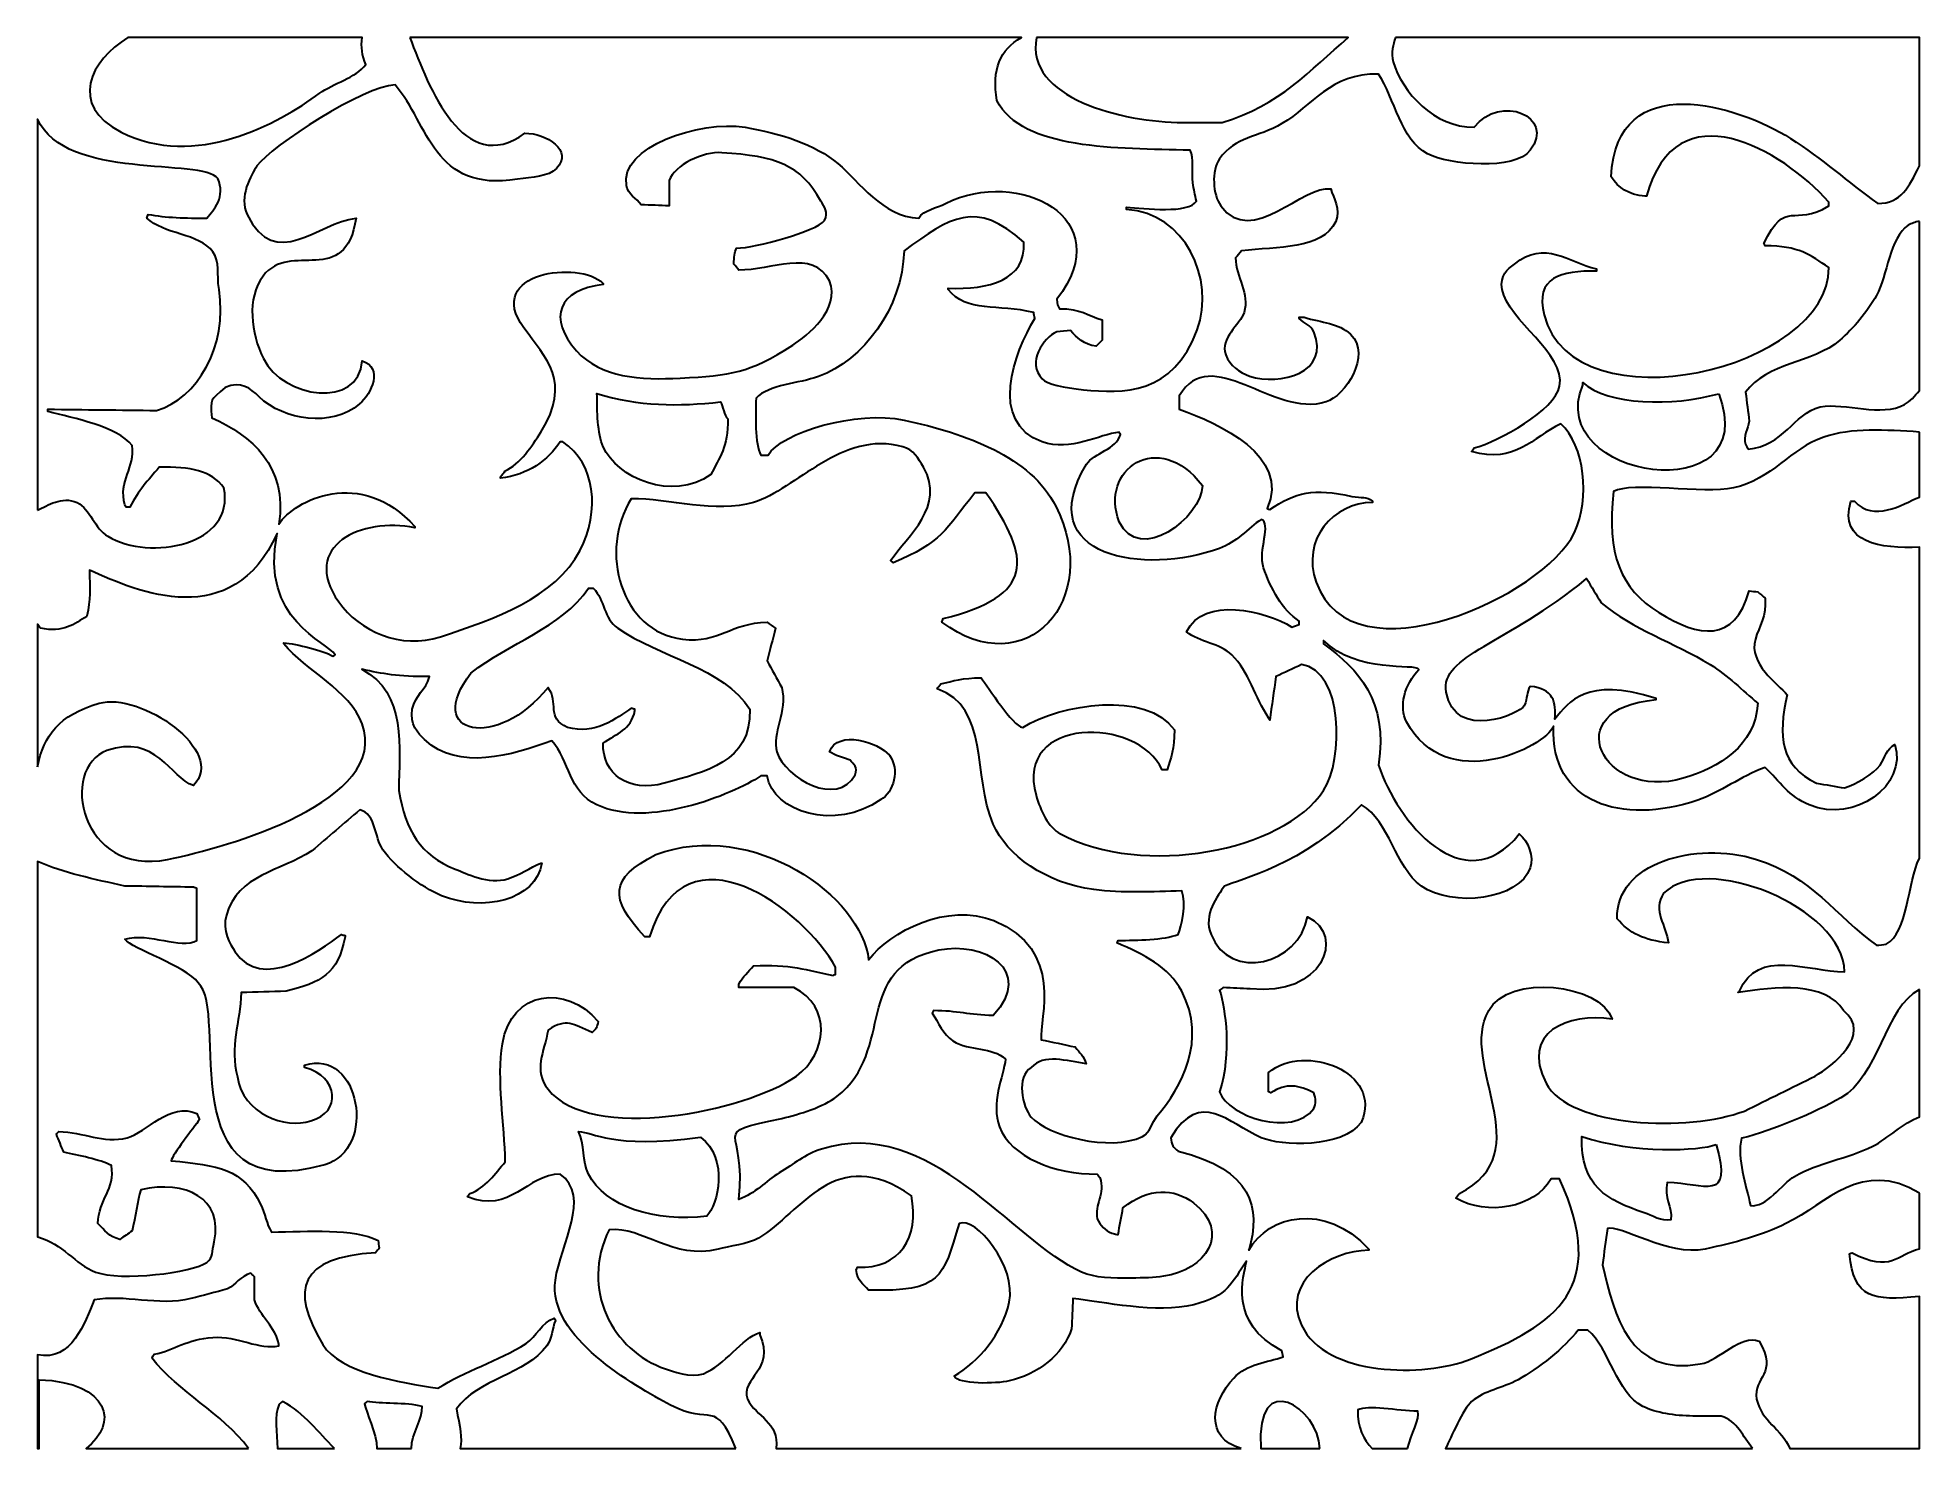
# Model space of a CAD drawing. Header units: centimetres. Extents: x -16.46 to -9.71, y -8.83 to -3.77.
import ezdxf

# ---------------------------------------------------------------- set-up
doc = ezdxf.new("R2010")
doc.units = ezdxf.units.CM
doc.header["$MEASUREMENT"] = 0
doc.layers.add('layer 1', color=7, linetype='Continuous')

msp = doc.modelspace()

# ---------------------------------------------------------------- linework, layer by layer
at = {"layer": 'layer 1', "color": 250, "lineweight": 30}
for points, knots in [([(-16.14076, -3.76738), (-15.86032, -3.76738), (-15.57988, -3.76738), (-15.29944, -3.76738), (-15.29944, -3.76738), (-15.30526, -3.79899), (-15.29958, -3.83377), (-15.28665, -3.86332), (-15.28665, -3.86332), (-15.32371, -3.9144), (-15.40246, -3.92969), (-15.45342, -3.96757), (-15.45342, -3.96757), (-15.60062, -4.07686), (-15.89933, -4.2415), (-16.16444, -4.10654), (-16.16444, -4.10654), (-16.35584, -4.00913), (-16.27374, -3.84839), (-16.14076, -3.76738)], [0, 0, 0, 0, 0.1666667, 0.1666667, 0.1666667, 0.1666667, 0.3333333, 0.3333333, 0.3333333, 0.3333333, 0.5, 0.5, 0.5, 0.5, 0.6666667, 0.6666667, 0.6666667, 0.6666667, 1, 1, 1, 1]), ([(-15.12862, -3.76738), (-14.39722, -3.76738), (-13.66581, -3.76738), (-12.93441, -3.76738), (-12.93441, -3.76738), (-13.0115, -3.81035), (-13.0408, -3.88183), (-13.02186, -3.9936), (-13.02186, -3.9936), (-12.92992, -4.17192), (-12.59247, -4.16434), (-12.32833, -4.17169), (-12.32833, -4.17169), (-12.31481, -4.19932), (-12.32212, -4.24861), (-12.31955, -4.28897), (-12.31955, -4.28897), (-12.31521, -4.31072), (-12.3108, -4.33246), (-12.30642, -4.35417), (-12.30642, -4.35417), (-12.33191, -4.4006), (-12.49403, -4.38027), (-12.55662, -4.37587), (-12.55662, -4.37587), (-12.55662, -4.37878), (-12.55662, -4.38169), (-12.55662, -4.38455), (-12.55662, -4.38455), (-12.34893, -4.39588), (-12.23698, -4.63249), (-12.3032, -4.81597), (-12.3032, -4.81597), (-12.38814, -5.05132), (-12.57246, -5.04546), (-12.71119, -5.03134), (-12.71119, -5.03134), (-12.7825, -5.02409), (-12.84176, -5.01122), (-12.85944, -4.99271), (-12.85944, -4.99271), (-12.91557, -4.93379), (-12.85683, -4.84482), (-12.8068, -4.82332), (-12.8068, -4.82332), (-12.79067, -4.82186), (-12.77459, -4.8204), (-12.75846, -4.81894), (-12.75846, -4.81894), (-12.73705, -4.84385), (-12.70654, -4.86995), (-12.66631, -4.8754), (-12.66631, -4.8754), (-12.659, -4.86818), (-12.65167, -4.86093), (-12.64439, -4.85368), (-12.64439, -4.85368), (-12.64439, -4.82909), (-12.64439, -4.8045), (-12.64439, -4.77986), (-12.64439, -4.77986), (-12.69767, -4.76566), (-12.71953, -4.73928), (-12.79804, -4.74077), (-12.79804, -4.74077), (-12.8037, -4.72942), (-12.80582, -4.7256), (-12.8068, -4.70599), (-12.8068, -4.70599), (-12.58103, -4.41397), (-12.94608, -4.23119), (-13.20618, -4.36286), (-13.20618, -4.36286), (-13.23836, -4.37911), (-13.28438, -4.3858), (-13.30276, -4.41496), (-13.30276, -4.41496), (-13.43348, -4.40975), (-13.51526, -4.2852), (-13.59244, -4.21952), (-13.59244, -4.21952), (-13.67268, -4.15118), (-13.80059, -4.10964), (-13.92599, -4.08921), (-13.92599, -4.08921), (-14.08997, -4.06243), (-14.3769, -4.1611), (-14.35173, -4.29767), (-14.35173, -4.29767), (-14.3457, -4.33048), (-14.31547, -4.34451), (-14.29907, -4.36719), (-14.29907, -4.36719), (-14.26544, -4.36862), (-14.23178, -4.37013), (-14.19812, -4.37155), (-14.19812, -4.37155), (-14.19812, -4.34113), (-14.19812, -4.31072), (-14.19812, -4.28031), (-14.19812, -4.28031), (-14.17915, -4.22413), (-14.07536, -4.17595), (-14.00938, -4.18041), (-14.00938, -4.18041), (-13.81225, -4.19369), (-13.7286, -4.22232), (-13.65384, -4.35417), (-13.65384, -4.35417), (-13.64164, -4.37572), (-13.62472, -4.39408), (-13.64071, -4.42363), (-13.64071, -4.42363), (-13.66785, -4.46277), (-13.88889, -4.52137), (-13.95672, -4.52357), (-13.95672, -4.52357), (-13.96382, -4.53778), (-13.96631, -4.55501), (-13.96551, -4.58004), (-13.96551, -4.58004), (-13.95964, -4.58729), (-13.95381, -4.59451), (-13.94797, -4.60174), (-13.94797, -4.60174), (-13.83386, -4.60437), (-13.6814, -4.52199), (-13.62311, -4.64082), (-13.62311, -4.64082), (-13.58098, -4.74241), (-13.70336, -4.83803), (-13.75483, -4.87108), (-13.75483, -4.87108), (-13.91259, -4.97237), (-13.97431, -4.97983), (-14.15815, -4.98951), (-14.15815, -4.98951), (-14.30052, -4.997), (-14.44396, -4.98892), (-14.53019, -4.89205), (-14.53019, -4.89205), (-14.63488, -4.7746), (-14.59648, -4.67165), (-14.43516, -4.65391), (-14.43516, -4.65391), (-14.43516, -4.65245), (-14.43516, -4.65101), (-14.43516, -4.64953), (-14.43516, -4.64953), (-14.51858, -4.56489), (-14.86527, -4.60881), (-14.71955, -4.80955), (-14.71955, -4.80955), (-14.64046, -4.91855), (-14.545, -5.00125), (-14.659, -5.1838), (-14.659, -5.1838), (-14.68875, -5.23149), (-14.73405, -5.29888), (-14.78626, -5.32285), (-14.78626, -5.32285), (-14.79212, -5.33005), (-14.79797, -5.33732), (-14.80382, -5.34454), (-14.80382, -5.34454), (-14.80382, -5.346), (-14.80382, -5.34745), (-14.80382, -5.34888), (-14.80382, -5.34888), (-14.70379, -5.33657), (-14.63357, -5.28517), (-14.58879, -5.21855), (-14.58879, -5.21855), (-14.58585, -5.21855), (-14.58288, -5.21855), (-14.58, -5.21855), (-14.58, -5.21855), (-14.46295, -5.29461), (-14.44421, -5.46608), (-14.51853, -5.60952), (-14.51853, -5.60952), (-14.60544, -5.77725), (-14.82547, -5.85478), (-15.01895, -5.91793), (-15.01895, -5.91793), (-15.16157, -5.96447), (-15.30997, -5.89872), (-15.38388, -5.79289), (-15.38388, -5.79289), (-15.5251, -5.59073), (-15.29938, -5.48762), (-15.11105, -5.52699), (-15.11105, -5.52699), (-15.11105, -5.52554), (-15.11105, -5.52409), (-15.11105, -5.52263), (-15.11105, -5.52263), (-15.30346, -5.30609), (-15.54545, -5.42842), (-15.59828, -5.51398), (-15.59828, -5.51398), (-15.56727, -5.3034), (-15.69697, -5.19657), (-15.83967, -5.13171), (-15.83967, -5.13171), (-15.84479, -5.0605), (-15.84502, -5.07172), (-15.79141, -5.0231), (-15.79141, -5.0231), (-15.73335, -4.99951), (-15.70119, -5.02582), (-15.66974, -5.05627), (-15.66974, -5.05627), (-15.58036, -5.14283), (-15.40835, -5.16737), (-15.30913, -5.08221), (-15.30913, -5.08221), (-15.266, -5.04509), (-15.2225, -4.9531), (-15.29978, -4.92753), (-15.29978, -4.92753), (-15.31015, -5.10166), (-15.58367, -5.06239), (-15.65395, -4.91954), (-15.65395, -4.91954), (-15.69911, -4.82768), (-15.71443, -4.70258), (-15.65533, -4.6235), (-15.65533, -4.6235), (-15.55854, -4.49398), (-15.3585, -4.6692), (-15.32172, -4.41496), (-15.32172, -4.41496), (-15.46091, -4.4307), (-15.60966, -4.61065), (-15.71239, -4.40194), (-15.71239, -4.40194), (-15.74252, -4.34072), (-15.69862, -4.25853), (-15.67725, -4.22819), (-15.67725, -4.22819), (-15.62646, -4.1561), (-15.29243, -3.94008), (-15.18132, -3.93714), (-15.18132, -3.93714), (-15.05877, -4.08068), (-15.04614, -4.32333), (-14.74234, -4.27598), (-14.74234, -4.27598), (-14.68987, -4.26781), (-14.63141, -4.2674), (-14.60191, -4.23684), (-14.60191, -4.23684), (-14.54149, -4.17436), (-14.63811, -4.10869), (-14.71603, -4.11091), (-14.71603, -4.11091), (-14.9365, -4.27009), (-15.05934, -3.94933), (-15.12862, -3.76738)], [0, 0, 0, 0, 0.0151515, 0.0151515, 0.0151515, 0.0151515, 0.030303, 0.030303, 0.030303, 0.030303, 0.0454545, 0.0454545, 0.0454545, 0.0454545, 0.0606061, 0.0606061, 0.0606061, 0.0606061, 0.0757576, 0.0757576, 0.0757576, 0.0757576, 0.0909091, 0.0909091, 0.0909091, 0.0909091, 0.1060606, 0.1060606, 0.1060606, 0.1060606, 0.1212121, 0.1212121, 0.1212121, 0.1212121, 0.1363636, 0.1363636, 0.1363636, 0.1363636, 0.1515152, 0.1515152, 0.1515152, 0.1515152, 0.1666667, 0.1666667, 0.1666667, 0.1666667, 0.1818182, 0.1818182, 0.1818182, 0.1818182, 0.1969697, 0.1969697, 0.1969697, 0.1969697, 0.2121212, 0.2121212, 0.2121212, 0.2121212, 0.2272727, 0.2272727, 0.2272727, 0.2272727, 0.2424242, 0.2424242, 0.2424242, 0.2424242, 0.2575758, 0.2575758, 0.2575758, 0.2575758, 0.2727273, 0.2727273, 0.2727273, 0.2727273, 0.2878788, 0.2878788, 0.2878788, 0.2878788, 0.3030303, 0.3030303, 0.3030303, 0.3030303, 0.3181818, 0.3181818, 0.3181818, 0.3181818, 0.3333333, 0.3333333, 0.3333333, 0.3333333, 0.3484848, 0.3484848, 0.3484848, 0.3484848, 0.3636364, 0.3636364, 0.3636364, 0.3636364, 0.3787879, 0.3787879, 0.3787879, 0.3787879, 0.3939394, 0.3939394, 0.3939394, 0.3939394, 0.4090909, 0.4090909, 0.4090909, 0.4090909, 0.4242424, 0.4242424, 0.4242424, 0.4242424, 0.4393939, 0.4393939, 0.4393939, 0.4393939, 0.4545455, 0.4545455, 0.4545455, 0.4545455, 0.469697, 0.469697, 0.469697, 0.469697, 0.4848485, 0.4848485, 0.4848485, 0.4848485, 0.5, 0.5, 0.5, 0.5, 0.5151515, 0.5151515, 0.5151515, 0.5151515, 0.530303, 0.530303, 0.530303, 0.530303, 0.5454545, 0.5454545, 0.5454545, 0.5454545, 0.5606061, 0.5606061, 0.5606061, 0.5606061, 0.5757576, 0.5757576, 0.5757576, 0.5757576, 0.5909091, 0.5909091, 0.5909091, 0.5909091, 0.6060606, 0.6060606, 0.6060606, 0.6060606, 0.6212121, 0.6212121, 0.6212121, 0.6212121, 0.6363636, 0.6363636, 0.6363636, 0.6363636, 0.6515152, 0.6515152, 0.6515152, 0.6515152, 0.6666667, 0.6666667, 0.6666667, 0.6666667, 0.6818182, 0.6818182, 0.6818182, 0.6818182, 0.6969697, 0.6969697, 0.6969697, 0.6969697, 0.7121212, 0.7121212, 0.7121212, 0.7121212, 0.7272727, 0.7272727, 0.7272727, 0.7272727, 0.7424242, 0.7424242, 0.7424242, 0.7424242, 0.7575758, 0.7575758, 0.7575758, 0.7575758, 0.7727273, 0.7727273, 0.7727273, 0.7727273, 0.7878788, 0.7878788, 0.7878788, 0.7878788, 0.8030303, 0.8030303, 0.8030303, 0.8030303, 0.8181818, 0.8181818, 0.8181818, 0.8181818, 0.8333333, 0.8333333, 0.8333333, 0.8333333, 0.8484848, 0.8484848, 0.8484848, 0.8484848, 0.8636364, 0.8636364, 0.8636364, 0.8636364, 0.8787879, 0.8787879, 0.8787879, 0.8787879, 0.8939394, 0.8939394, 0.8939394, 0.8939394, 0.9090909, 0.9090909, 0.9090909, 0.9090909, 0.9242424, 0.9242424, 0.9242424, 0.9242424, 0.9393939, 0.9393939, 0.9393939, 0.9393939, 0.9545455, 0.9545455, 0.9545455, 0.9545455, 0.969697, 0.969697, 0.969697, 0.969697, 1, 1, 1, 1]), ([(-12.87989, -3.76738), (-12.50706, -3.76738), (-12.13423, -3.76738), (-11.76139, -3.76738), (-11.76139, -3.76738), (-11.89932, -3.88438), (-12.00606, -4.01031), (-12.21425, -4.07184), (-12.21425, -4.07184), (-12.26106, -4.07184), (-12.30791, -4.07184), (-12.3547, -4.07184), (-12.3547, -4.07184), (-12.56962, -4.07184), (-12.92377, -3.98413), (-12.87989, -3.76738)], [0, 0, 0, 0, 0.2, 0.2, 0.2, 0.2, 0.4, 0.4, 0.4, 0.4, 0.6, 0.6, 0.6, 0.6, 1, 1, 1, 1]), ([(-11.59195, -3.76738), (-10.96535, -3.76738), (-10.33874, -3.76738), (-9.71214, -3.76738), (-9.71214, -3.76738), (-9.71214, -3.92081), (-9.71214, -4.07424), (-9.71214, -4.22766), (-9.71214, -4.22766), (-9.7497, -4.30287), (-9.77628, -4.36286), (-9.86169, -4.36286), (-9.86169, -4.36286), (-9.96922, -4.28475), (-10.06032, -4.20245), (-10.17492, -4.12923), (-10.17492, -4.12923), (-10.36023, -4.0108), (-10.79934, -3.87242), (-10.81848, -4.2673), (-10.81848, -4.2673), (-10.79051, -4.30753), (-10.7583, -4.33016), (-10.6956, -4.33679), (-10.6956, -4.33679), (-10.69411, -4.33679), (-10.69268, -4.33679), (-10.69123, -4.33679), (-10.69123, -4.33679), (-10.58519, -3.94689), (-10.20516, -4.16771), (-10.03721, -4.3585), (-10.03721, -4.3585), (-10.03721, -4.36286), (-10.03721, -4.36719), (-10.03721, -4.37155), (-10.03721, -4.37155), (-10.16332, -4.44906), (-10.19151, -4.34151), (-10.26985, -4.5062), (-10.26985, -4.5062), (-10.26838, -4.50907), (-10.26693, -4.51199), (-10.26549, -4.51488), (-10.26549, -4.51488), (-10.1452, -4.51408), (-10.1029, -4.54803), (-10.03721, -4.59306), (-10.03721, -4.59306), (-10.03182, -4.95636), (-10.95099, -5.17593), (-11.05852, -4.76252), (-11.05852, -4.76252), (-11.09344, -4.62815), (-10.99591, -4.60239), (-10.87115, -4.60609), (-10.87115, -4.60609), (-10.87115, -4.6032), (-10.87115, -4.60032), (-10.87115, -4.59742), (-10.87115, -4.59742), (-10.96963, -4.57329), (-11.05683, -4.49196), (-11.16521, -4.58004), (-11.16521, -4.58004), (-11.18961, -4.5998), (-11.21852, -4.61895), (-11.20914, -4.67127), (-11.20914, -4.67127), (-11.18883, -4.78358), (-10.97983, -4.90149), (-11.00284, -5.01879), (-11.00284, -5.01879), (-11.01968, -5.10478), (-11.22063, -5.21607), (-11.31008, -5.24027), (-11.31008, -5.24027), (-11.31296, -5.24466), (-11.31595, -5.24897), (-11.31881, -5.25331), (-11.31881, -5.25331), (-11.16119, -5.29742), (-11.10248, -5.20423), (-10.9984, -5.15341), (-10.9984, -5.15341), (-10.91465, -5.23094), (-10.891, -5.42038), (-10.95015, -5.54437), (-10.95015, -5.54437), (-11.05885, -5.77212), (-11.7457, -6.08595), (-11.87628, -5.72243), (-11.87628, -5.72243), (-11.93134, -5.56921), (-11.81489, -5.43686), (-11.67438, -5.43576), (-11.67438, -5.43576), (-11.67438, -5.43432), (-11.67438, -5.43288), (-11.67438, -5.43142), (-11.67438, -5.43142), (-11.69588, -5.41258), (-11.71243, -5.42212), (-11.74901, -5.41406), (-11.74901, -5.41406), (-11.8844, -5.38413), (-11.95229, -5.39904), (-12.04309, -5.46182), (-12.04309, -5.46182), (-12.046, -5.4604), (-12.04889, -5.45893), (-12.05186, -5.4575), (-12.05186, -5.4575), (-11.97024, -5.26893), (-12.22188, -5.15272), (-12.36785, -5.1013), (-12.36785, -5.1013), (-12.36785, -5.08536), (-12.36785, -5.06943), (-12.36785, -5.05352), (-12.36785, -5.05352), (-12.25222, -4.85917), (-12.03117, -5.13504), (-11.84115, -5.07524), (-11.84115, -5.07524), (-11.77424, -5.05416), (-11.67554, -4.90786), (-11.75334, -4.83196), (-11.75334, -4.83196), (-11.79383, -4.79256), (-11.85748, -4.78991), (-11.92015, -4.77116), (-11.92015, -4.77116), (-11.92602, -4.77116), (-11.93184, -4.77116), (-11.93771, -4.77116), (-11.93771, -4.77116), (-11.93771, -4.77261), (-11.93771, -4.77408), (-11.93771, -4.77551), (-11.93771, -4.77551), (-11.91926, -4.79346), (-11.89736, -4.79827), (-11.88505, -4.82332), (-11.88505, -4.82332), (-11.82282, -4.96928), (-12.00748, -5.01939), (-12.1153, -4.98219), (-12.1153, -4.98219), (-12.15382, -4.96887), (-12.18466, -4.94544), (-12.2011, -4.90582), (-12.2011, -4.90582), (-12.22306, -4.8454), (-12.1496, -4.79941), (-12.13523, -4.75377), (-12.13523, -4.75377), (-12.11446, -4.68781), (-12.1645, -4.62597), (-12.16593, -4.55833), (-12.16593, -4.55833), (-12.15862, -4.54964), (-12.15135, -4.54097), (-12.144, -4.53228), (-12.144, -4.53228), (-12.01651, -4.51759), (-11.85589, -4.5292), (-11.80602, -4.42801), (-11.80602, -4.42801), (-11.78649, -4.3821), (-11.8157, -4.34306), (-11.8236, -4.31072), (-11.8236, -4.31072), (-11.91941, -4.29014), (-12.10862, -4.5241), (-12.21863, -4.37155), (-12.21863, -4.37155), (-12.24806, -4.33069), (-12.25297, -4.24574), (-12.22304, -4.20216), (-12.22304, -4.20216), (-12.16731, -4.12115), (-12.08642, -4.1279), (-11.9992, -4.07613), (-11.9992, -4.07613), (-11.89243, -4.01284), (-11.82414, -3.8941), (-11.65245, -3.89807), (-11.65245, -3.89807), (-11.59604, -3.98492), (-11.57223, -4.13547), (-11.47691, -4.18474), (-11.47691, -4.18474), (-11.40011, -4.22441), (-11.16337, -4.2457), (-11.10819, -4.17169), (-11.10819, -4.17169), (-11.01787, -4.05072), (-11.21437, -3.96696), (-11.31008, -4.08921), (-11.31008, -4.08921), (-11.45103, -4.09067), (-11.56909, -3.96322), (-11.59972, -3.85465), (-11.59972, -3.85465), (-11.60955, -3.81985), (-11.6004, -3.79297), (-11.59195, -3.76738)], [0, 0, 0, 0, 0.0188679, 0.0188679, 0.0188679, 0.0188679, 0.0377358, 0.0377358, 0.0377358, 0.0377358, 0.0566038, 0.0566038, 0.0566038, 0.0566038, 0.0754717, 0.0754717, 0.0754717, 0.0754717, 0.0943396, 0.0943396, 0.0943396, 0.0943396, 0.1132075, 0.1132075, 0.1132075, 0.1132075, 0.1320755, 0.1320755, 0.1320755, 0.1320755, 0.1509434, 0.1509434, 0.1509434, 0.1509434, 0.1698113, 0.1698113, 0.1698113, 0.1698113, 0.1886792, 0.1886792, 0.1886792, 0.1886792, 0.2075472, 0.2075472, 0.2075472, 0.2075472, 0.2264151, 0.2264151, 0.2264151, 0.2264151, 0.245283, 0.245283, 0.245283, 0.245283, 0.2641509, 0.2641509, 0.2641509, 0.2641509, 0.2830189, 0.2830189, 0.2830189, 0.2830189, 0.3018868, 0.3018868, 0.3018868, 0.3018868, 0.3207547, 0.3207547, 0.3207547, 0.3207547, 0.3396226, 0.3396226, 0.3396226, 0.3396226, 0.3584906, 0.3584906, 0.3584906, 0.3584906, 0.3773585, 0.3773585, 0.3773585, 0.3773585, 0.3962264, 0.3962264, 0.3962264, 0.3962264, 0.4150943, 0.4150943, 0.4150943, 0.4150943, 0.4339623, 0.4339623, 0.4339623, 0.4339623, 0.4528302, 0.4528302, 0.4528302, 0.4528302, 0.4716981, 0.4716981, 0.4716981, 0.4716981, 0.490566, 0.490566, 0.490566, 0.490566, 0.509434, 0.509434, 0.509434, 0.509434, 0.5283019, 0.5283019, 0.5283019, 0.5283019, 0.5471698, 0.5471698, 0.5471698, 0.5471698, 0.5660377, 0.5660377, 0.5660377, 0.5660377, 0.5849057, 0.5849057, 0.5849057, 0.5849057, 0.6037736, 0.6037736, 0.6037736, 0.6037736, 0.6226415, 0.6226415, 0.6226415, 0.6226415, 0.6415094, 0.6415094, 0.6415094, 0.6415094, 0.6603774, 0.6603774, 0.6603774, 0.6603774, 0.6792453, 0.6792453, 0.6792453, 0.6792453, 0.6981132, 0.6981132, 0.6981132, 0.6981132, 0.7169811, 0.7169811, 0.7169811, 0.7169811, 0.7358491, 0.7358491, 0.7358491, 0.7358491, 0.754717, 0.754717, 0.754717, 0.754717, 0.7735849, 0.7735849, 0.7735849, 0.7735849, 0.7924528, 0.7924528, 0.7924528, 0.7924528, 0.8113208, 0.8113208, 0.8113208, 0.8113208, 0.8301887, 0.8301887, 0.8301887, 0.8301887, 0.8490566, 0.8490566, 0.8490566, 0.8490566, 0.8679245, 0.8679245, 0.8679245, 0.8679245, 0.8867925, 0.8867925, 0.8867925, 0.8867925, 0.9056604, 0.9056604, 0.9056604, 0.9056604, 0.9245283, 0.9245283, 0.9245283, 0.9245283, 0.9433962, 0.9433962, 0.9433962, 0.9433962, 0.9622642, 0.9622642, 0.9622642, 0.9622642, 1, 1, 1, 1]), ([(-16.46418, -5.46312), (-16.46418, -4.9956), (-16.46418, -4.52807), (-16.46418, -4.06055), (-16.46418, -4.06055), (-16.36385, -4.28257), (-15.87152, -4.19871), (-15.81773, -4.27321), (-15.81773, -4.27321), (-15.78879, -4.3397), (-15.83127, -4.38435), (-15.85722, -4.41496), (-15.85722, -4.41496), (-15.93063, -4.41607), (-16.00516, -4.41359), (-16.06791, -4.40194), (-16.06791, -4.40194), (-16.06941, -4.40628), (-16.07085, -4.41063), (-16.0723, -4.41496), (-16.0723, -4.41496), (-16.01512, -4.47369), (-15.88292, -4.46976), (-15.83528, -4.53659), (-15.83528, -4.53659), (-15.80929, -4.57303), (-15.82242, -4.61365), (-15.81332, -4.67127), (-15.81332, -4.67127), (-15.78088, -4.87754), (-15.8927, -5.06421), (-16.03716, -5.10567), (-16.03716, -5.10567), (-16.16741, -5.10418), (-16.29762, -5.10276), (-16.42782, -5.1013), (-16.42782, -5.1013), (-16.42782, -5.10418), (-16.42782, -5.10706), (-16.42782, -5.10997), (-16.42782, -5.10997), (-16.33276, -5.13343), (-16.17893, -5.16364), (-16.12494, -5.2316), (-16.12494, -5.2316), (-16.11312, -5.31057), (-16.17509, -5.35803), (-16.15129, -5.44443), (-16.15129, -5.44443), (-16.14985, -5.44735), (-16.14835, -5.45026), (-16.1469, -5.45313), (-16.1469, -5.45313), (-16.14252, -5.45313), (-16.13814, -5.45313), (-16.13373, -5.45313), (-16.13373, -5.45313), (-16.10222, -5.3925), (-16.06856, -5.35743), (-16.02839, -5.30982), (-16.02839, -5.30982), (-15.91403, -5.30766), (-15.84234, -5.32055), (-15.79576, -5.38367), (-15.79576, -5.38367), (-15.75402, -5.58937), (-16.06198, -5.64755), (-16.21276, -5.55741), (-16.21276, -5.55741), (-16.25971, -5.52929), (-16.27565, -5.46107), (-16.32251, -5.43576), (-16.32251, -5.43576), (-16.37859, -5.41249), (-16.42758, -5.44713), (-16.46418, -5.46312)], [0, 0, 0, 0, 0.05, 0.05, 0.05, 0.05, 0.1, 0.1, 0.1, 0.1, 0.15, 0.15, 0.15, 0.15, 0.2, 0.2, 0.2, 0.2, 0.25, 0.25, 0.25, 0.25, 0.3, 0.3, 0.3, 0.3, 0.35, 0.35, 0.35, 0.35, 0.4, 0.4, 0.4, 0.4, 0.45, 0.45, 0.45, 0.45, 0.5, 0.5, 0.5, 0.5, 0.55, 0.55, 0.55, 0.55, 0.6, 0.6, 0.6, 0.6, 0.65, 0.65, 0.65, 0.65, 0.7, 0.7, 0.7, 0.7, 0.75, 0.75, 0.75, 0.75, 0.8, 0.8, 0.8, 0.8, 0.85, 0.85, 0.85, 0.85, 0.9, 0.9, 0.9, 0.9, 1, 1, 1, 1]), ([(-13.95896, -8.83141), (-14.28869, -8.83141), (-14.61843, -8.83141), (-14.94816, -8.83141), (-14.94816, -8.83141), (-14.93964, -8.79577), (-14.9488, -8.75198), (-14.9618, -8.68924), (-14.9618, -8.68924), (-14.8845, -8.58194), (-14.71272, -8.56662), (-14.63705, -8.46334), (-14.63705, -8.46334), (-14.61963, -8.43956), (-14.6183, -8.40206), (-14.60634, -8.37213), (-14.60634, -8.37213), (-14.60776, -8.36924), (-14.60922, -8.36635), (-14.61068, -8.36345), (-14.61068, -8.36345), (-14.65531, -8.37912), (-14.67448, -8.431), (-14.71167, -8.45465), (-14.71167, -8.45465), (-14.81202, -8.51867), (-14.9328, -8.55326), (-15.02767, -8.61538), (-15.02767, -8.61538), (-15.16648, -8.59505), (-15.37933, -8.55969), (-15.44028, -8.45904), (-15.44028, -8.45904), (-15.56203, -8.25786), (-15.52419, -8.14678), (-15.25154, -8.12889), (-15.25154, -8.12889), (-15.24714, -8.12313), (-15.24276, -8.11732), (-15.23833, -8.11154), (-15.23833, -8.11154), (-15.2398, -8.10285), (-15.24127, -8.09416), (-15.24276, -8.08548), (-15.24276, -8.08548), (-15.32613, -8.03996), (-15.49576, -8.05306), (-15.6246, -8.05508), (-15.6246, -8.05508), (-15.64366, -8.02591), (-15.64732, -7.99008), (-15.66411, -7.95515), (-15.66411, -7.95515), (-15.72533, -7.82753), (-15.81837, -7.81533), (-15.9845, -7.79876), (-15.9845, -7.79876), (-15.9826, -7.77881), (-15.90313, -7.68077), (-15.88355, -7.65108), (-15.88355, -7.65108), (-15.88647, -7.64384), (-15.88941, -7.6366), (-15.89235, -7.62934), (-15.89235, -7.62934), (-15.98878, -7.58669), (-16.07426, -7.6979), (-16.14252, -7.71624), (-16.14252, -7.71624), (-16.22902, -7.7395), (-16.30036, -7.6943), (-16.38828, -7.69449), (-16.38828, -7.69449), (-16.39122, -7.69742), (-16.39419, -7.70032), (-16.39707, -7.7032), (-16.39707, -7.7032), (-16.38831, -7.72493), (-16.37952, -7.74666), (-16.37076, -7.76839), (-16.37076, -7.76839), (-16.31745, -7.78026), (-16.24211, -7.79357), (-16.19954, -7.81612), (-16.19954, -7.81612), (-16.1846, -7.90289), (-16.24615, -7.93607), (-16.24784, -8.02462), (-16.24784, -8.02462), (-16.22337, -8.04793), (-16.20892, -8.07225), (-16.16886, -8.08111), (-16.16886, -8.08111), (-16.15422, -8.07098), (-16.13953, -8.06082), (-16.12494, -8.05069), (-16.12494, -8.05069), (-16.1138, -8.00224), (-16.10598, -7.94287), (-16.09421, -7.90302), (-16.09421, -7.90302), (-15.93435, -7.86609), (-15.79586, -7.93444), (-15.83088, -8.08979), (-15.83088, -8.08979), (-15.83901, -8.12578), (-15.83366, -8.14567), (-15.85722, -8.16364), (-15.85722, -8.16364), (-15.90564, -8.20058), (-16.16744, -8.23299), (-16.25663, -8.19841), (-16.25663, -8.19841), (-16.33144, -8.16941), (-16.37322, -8.09734), (-16.46291, -8.07237), (-16.46291, -8.07237), (-16.46335, -8.07237), (-16.46375, -8.07237), (-16.46418, -8.07237), (-16.46418, -8.07237), (-16.46418, -7.62319), (-16.46418, -7.17402), (-16.46418, -6.72484), (-16.46418, -6.72484), (-16.37309, -6.76474), (-16.25927, -6.78964), (-16.15129, -6.81275), (-16.15129, -6.81275), (-16.06941, -6.81417), (-15.98743, -6.81561), (-15.90547, -6.81708), (-15.90547, -6.81708), (-15.90112, -6.81856), (-15.89671, -6.81997), (-15.89235, -6.82139), (-15.89235, -6.82139), (-15.89235, -6.88369), (-15.89235, -6.94591), (-15.89235, -7.0082), (-15.89235, -7.0082), (-15.95164, -7.04155), (-16.06368, -6.97751), (-16.15129, -7.00383), (-16.15129, -7.00383), (-16.12442, -7.03881), (-15.93415, -7.09877), (-15.88793, -7.16023), (-15.88793, -7.16023), (-15.7727, -7.26486), (-15.99799, -7.97508), (-15.43411, -7.81306), (-15.43411, -7.81306), (-15.24441, -7.75858), (-15.30677, -7.3932), (-15.50607, -7.45564), (-15.50607, -7.45564), (-15.50607, -7.45852), (-15.50607, -7.46137), (-15.50607, -7.4643), (-15.50607, -7.4643), (-15.38158, -7.4967), (-15.3737, -7.62679), (-15.48415, -7.65539), (-15.48415, -7.65539), (-15.57372, -7.6876), (-15.73098, -7.62823), (-15.74679, -7.49803), (-15.74679, -7.49803), (-15.77739, -7.38991), (-15.7362, -7.30421), (-15.73428, -7.19502), (-15.73428, -7.19502), (-15.68018, -7.19355), (-15.62606, -7.19214), (-15.57192, -7.19062), (-15.57192, -7.19062), (-15.44936, -7.15956), (-15.38493, -7.12863), (-15.36125, -6.99518), (-15.36125, -6.99518), (-15.36125, -6.99369), (-15.36125, -6.99227), (-15.36125, -6.99084), (-15.36125, -6.99084), (-15.36563, -6.98937), (-15.37001, -6.98794), (-15.3744, -6.98651), (-15.3744, -6.98651), (-15.45526, -7.04786), (-15.66097, -7.19542), (-15.7563, -7.04728), (-15.7563, -7.04728), (-15.77314, -7.02109), (-15.80383, -6.97419), (-15.787, -6.91697), (-15.787, -6.91697), (-15.74399, -6.77068), (-15.59504, -6.76097), (-15.47974, -6.68677), (-15.47974, -6.68677), (-15.42272, -6.63752), (-15.36563, -6.58829), (-15.30856, -6.53907), (-15.30856, -6.53907), (-15.24871, -6.55355), (-15.2567, -6.63892), (-15.2252, -6.68242), (-15.2252, -6.68242), (-15.17967, -6.74519), (-15.08982, -6.81626), (-15.01452, -6.84752), (-15.01452, -6.84752), (-14.86918, -6.90776), (-14.67611, -6.86529), (-14.65459, -6.73019), (-14.65459, -6.73019), (-14.65603, -6.73019), (-14.65754, -6.73019), (-14.659, -6.73019), (-14.659, -6.73019), (-14.6953, -6.74752), (-14.7368, -6.77364), (-14.77751, -6.78666), (-14.77751, -6.78666), (-14.84561, -6.80852), (-14.92697, -6.76737), (-14.96623, -6.75194), (-14.96623, -6.75194), (-15.09014, -6.70308), (-15.14384, -6.61556), (-15.16809, -6.46957), (-15.16809, -6.46957), (-15.16809, -6.31954), (-15.13717, -6.11905), (-15.3014, -6.03472), (-15.3014, -6.03472), (-15.22496, -6.05147), (-15.17293, -6.06121), (-15.05839, -6.06127), (-15.05839, -6.06127), (-15.07027, -6.11255), (-15.10983, -6.12358), (-15.11983, -6.1785), (-15.11983, -6.1785), (-15.12947, -6.23119), (-15.09942, -6.26536), (-15.07596, -6.28712), (-15.07596, -6.28712), (-14.95217, -6.40205), (-14.76368, -6.3434), (-14.61948, -6.2915), (-14.61948, -6.2915), (-14.55325, -6.36314), (-14.55975, -6.47394), (-14.45708, -6.52171), (-14.45708, -6.52171), (-14.27337, -6.60717), (-13.97488, -6.48694), (-13.86896, -6.41747), (-13.86896, -6.41747), (-13.8616, -6.41747), (-13.8543, -6.41747), (-13.84698, -6.41747), (-13.84698, -6.41747), (-13.82602, -6.5454), (-13.60372, -6.61901), (-13.43901, -6.5023), (-13.43901, -6.5023), (-13.39272, -6.4796), (-13.36929, -6.39214), (-13.40808, -6.34362), (-13.40808, -6.34362), (-13.44688, -6.2951), (-13.59248, -6.25107), (-13.62311, -6.3306), (-13.62311, -6.3306), (-13.60773, -6.34264), (-13.56591, -6.35516), (-13.54851, -6.36098), (-13.54851, -6.36098), (-13.53613, -6.37655), (-13.52035, -6.38649), (-13.53097, -6.4131), (-13.53097, -6.4131), (-13.59376, -6.53089), (-13.78115, -6.42756), (-13.81186, -6.3306), (-13.81186, -6.3306), (-13.83168, -6.26808), (-13.77245, -6.18461), (-13.79431, -6.10034), (-13.79431, -6.10034), (-13.81186, -6.06852), (-13.82941, -6.03662), (-13.84698, -6.0048), (-13.84698, -6.0048), (-13.83675, -5.96574), (-13.82649, -5.92662), (-13.81627, -5.88748), (-13.81627, -5.88748), (-13.82649, -5.88029), (-13.83675, -5.87304), (-13.84698, -5.86577), (-13.84698, -5.86577), (-13.97856, -5.86808), (-14.0171, -5.94199), (-14.14983, -5.92664), (-14.14983, -5.92664), (-14.37104, -5.90095), (-14.45237, -5.60876), (-14.3342, -5.42273), (-14.3342, -5.42273), (-14.19886, -5.42186), (-14.03067, -5.47653), (-13.89529, -5.43576), (-13.89529, -5.43576), (-13.74415, -5.39024), (-13.57817, -5.17526), (-13.35981, -5.23598), (-13.35981, -5.23598), (-13.32151, -5.24658), (-13.3037, -5.27708), (-13.28519, -5.30982), (-13.28519, -5.30982), (-13.20553, -5.45062), (-13.34143, -5.55329), (-13.40369, -5.64423), (-13.40369, -5.64423), (-13.40078, -5.64717), (-13.39782, -5.65004), (-13.39491, -5.65293), (-13.39491, -5.65293), (-13.22054, -5.58095), (-13.20652, -5.53323), (-13.10083, -5.40103), (-13.10083, -5.40103), (-13.08767, -5.40103), (-13.07449, -5.40103), (-13.06134, -5.40103), (-13.06134, -5.40103), (-12.89802, -5.63937), (-12.88375, -5.7696), (-13.21497, -5.85277), (-13.21497, -5.85277), (-13.21638, -5.85713), (-13.21786, -5.86148), (-13.21935, -5.86577), (-13.21935, -5.86577), (-12.9175, -6.09154), (-12.6405, -5.78441), (-12.81118, -5.44882), (-12.81118, -5.44882), (-12.90124, -5.27167), (-13.13245, -5.18862), (-13.35543, -5.14041), (-13.35543, -5.14041), (-13.52384, -5.10395), (-13.79765, -5.18469), (-13.84261, -5.26634), (-13.84261, -5.26634), (-13.85138, -5.26634), (-13.86016, -5.26634), (-13.86896, -5.26634), (-13.86896, -5.26634), (-13.89231, -5.22732), (-13.88715, -5.1183), (-13.88649, -5.06218), (-13.88649, -5.06218), (-13.84065, -5.01169), (-13.73257, -5.01001), (-13.66267, -4.98401), (-13.66267, -4.98401), (-13.50199, -4.92426), (-13.36114, -4.74134), (-13.35543, -4.53228), (-13.35543, -4.53228), (-13.18975, -4.41287), (-13.09763, -4.3464), (-12.92529, -4.50188), (-12.92529, -4.50188), (-12.9175, -4.63916), (-13.05152, -4.67198), (-13.19742, -4.66689), (-13.19742, -4.66689), (-13.19742, -4.66833), (-13.19742, -4.66981), (-13.19742, -4.67127), (-13.19742, -4.67127), (-13.12982, -4.75555), (-13.01905, -4.72383), (-12.89019, -4.75377), (-12.89019, -4.75377), (-12.88869, -4.76103), (-12.88723, -4.76827), (-12.88577, -4.77551), (-12.88577, -4.77551), (-12.96047, -4.8983), (-13.05363, -5.14934), (-12.85944, -5.21855), (-12.85944, -5.21855), (-12.7588, -5.25439), (-12.65344, -5.19108), (-12.58293, -5.1838), (-12.58293, -5.1838), (-12.58147, -5.18672), (-12.58, -5.18962), (-12.57852, -5.19249), (-12.57852, -5.19249), (-12.59333, -5.24437), (-12.67218, -5.2585), (-12.70101, -5.29843), (-12.70101, -5.29843), (-12.90123, -5.63639), (-12.48995, -5.69804), (-12.22304, -5.60084), (-12.22304, -5.60084), (-12.16401, -5.57935), (-12.121, -5.52965), (-12.07378, -5.49656), (-12.07378, -5.49656), (-12.03515, -5.50978), (-12.08604, -5.60813), (-12.06502, -5.6703), (-12.06502, -5.6703), (-12.04076, -5.74209), (-11.99822, -5.8243), (-11.93771, -5.86148), (-11.93771, -5.86148), (-11.93771, -5.86577), (-11.93771, -5.87015), (-11.93771, -5.87451), (-11.93771, -5.87451), (-11.94652, -5.87736), (-11.95524, -5.88029), (-11.96406, -5.88314), (-11.96406, -5.88314), (-12.06018, -5.82304), (-12.28015, -5.77142), (-12.34155, -5.90054), (-12.34155, -5.90054), (-12.29407, -5.93797), (-12.22188, -5.94199), (-12.17913, -5.98311), (-12.17913, -5.98311), (-12.1176, -6.04226), (-12.09588, -6.13635), (-12.04745, -6.20899), (-12.04745, -6.20899), (-12.046, -6.21185), (-12.04454, -6.21473), (-12.04309, -6.21766), (-12.04309, -6.21766), (-12.03575, -6.1655), (-12.02844, -6.11337), (-12.02111, -6.06127), (-12.02111, -6.06127), (-11.99041, -6.04679), (-11.95963, -6.03231), (-11.92894, -6.01778), (-11.92894, -6.01778), (-11.77842, -6.03913), (-11.77676, -6.35854), (-11.84994, -6.46957), (-11.84994, -6.46957), (-11.99547, -6.69039), (-12.49761, -6.78275), (-12.79359, -6.62596), (-12.79359, -6.62596), (-12.83837, -6.60223), (-12.86561, -6.54278), (-12.88136, -6.48694), (-12.88136, -6.48694), (-12.9615, -6.20393), (-12.51506, -6.20253), (-12.42933, -6.39575), (-12.42933, -6.39575), (-12.42345, -6.39575), (-12.41758, -6.39575), (-12.41175, -6.39575), (-12.41175, -6.39575), (-12.39779, -6.35234), (-12.38382, -6.32219), (-12.38543, -6.25239), (-12.38543, -6.25239), (-12.48382, -6.10915), (-12.79426, -6.15919), (-12.92962, -6.24369), (-12.92962, -6.24369), (-12.9671, -6.23713), (-13.05266, -6.09922), (-13.0789, -6.06559), (-13.0789, -6.06559), (-13.14507, -6.06528), (-13.179, -6.07636), (-13.22374, -6.08735), (-13.22374, -6.08735), (-13.22812, -6.09309), (-13.23254, -6.0989), (-13.23691, -6.10473), (-13.23691, -6.10473), (-13.04721, -6.17096), (-13.11089, -6.41577), (-13.035, -6.59119), (-13.035, -6.59119), (-12.98664, -6.70297), (-12.84779, -6.80237), (-12.67406, -6.82535), (-12.67406, -6.82535), (-12.57249, -6.83874), (-12.46215, -6.83379), (-12.3591, -6.83011), (-12.3591, -6.83011), (-12.33921, -6.87613), (-12.36021, -6.9565), (-12.37226, -6.98651), (-12.37226, -6.98651), (-12.42263, -7.0067), (-12.51834, -7.00733), (-12.58729, -7.0082), (-12.58729, -7.0082), (-12.58877, -7.01108), (-12.59024, -7.01403), (-12.59172, -7.0169), (-12.59172, -7.0169), (-12.49478, -7.05862), (-12.40548, -7.10184), (-12.3591, -7.19062), (-12.3591, -7.19062), (-12.26679, -7.36715), (-12.35919, -7.53345), (-12.44686, -7.63804), (-12.44686, -7.63804), (-12.46513, -7.65984), (-12.47324, -7.6993), (-12.49953, -7.71189), (-12.49953, -7.71189), (-12.61742, -7.76837), (-12.84055, -7.70767), (-12.89891, -7.6424), (-12.89891, -7.6424), (-12.93108, -7.60645), (-12.95411, -7.4957), (-12.89891, -7.4643), (-12.89891, -7.4643), (-12.85476, -7.41396), (-12.77044, -7.44049), (-12.70146, -7.45126), (-12.70146, -7.45126), (-12.70968, -7.4231), (-12.72641, -7.41128), (-12.74091, -7.39047), (-12.74091, -7.39047), (-12.78191, -7.38178), (-12.82286, -7.37308), (-12.86382, -7.36442), (-12.86382, -7.36442), (-12.86955, -7.28903), (-12.77832, -7.04033), (-13.03258, -6.93709), (-13.03258, -6.93709), (-13.19881, -6.86964), (-13.40488, -6.97571), (-13.48271, -7.07768), (-13.48271, -7.07768), (-13.5046, -6.85247), (-13.89686, -6.56967), (-14.24644, -6.69979), (-14.24644, -6.69979), (-14.41377, -6.78619), (-14.41359, -6.85646), (-14.28589, -6.99518), (-14.28589, -6.99518), (-14.28008, -6.99518), (-14.27423, -6.99518), (-14.26832, -6.99518), (-14.26832, -6.99518), (-14.14094, -6.57339), (-13.71262, -6.9002), (-13.60121, -7.10375), (-13.60121, -7.10375), (-13.60121, -7.11245), (-13.60121, -7.12115), (-13.60121, -7.12983), (-13.60121, -7.12983), (-13.60412, -7.13127), (-13.60706, -7.1327), (-13.60997, -7.13416), (-13.60997, -7.13416), (-13.70097, -7.11463), (-13.76741, -7.09207), (-13.89529, -7.09946), (-13.89529, -7.09946), (-13.91401, -7.12225), (-13.93339, -7.13603), (-13.94797, -7.16459), (-13.94797, -7.16459), (-13.94797, -7.16893), (-13.94797, -7.17327), (-13.94797, -7.17763), (-13.94797, -7.17763), (-13.88212, -7.17763), (-13.81627, -7.17763), (-13.75045, -7.17763), (-13.75045, -7.17763), (-13.61325, -7.24339), (-13.63122, -7.41625), (-13.74166, -7.49473), (-13.74166, -7.49473), (-13.92566, -7.62548), (-14.48342, -7.73317), (-14.63266, -7.54249), (-14.63266, -7.54249), (-14.68701, -7.47306), (-14.64647, -7.41025), (-14.63266, -7.32965), (-14.63266, -7.32965), (-14.56518, -7.28514), (-14.54455, -7.3096), (-14.47462, -7.33833), (-14.47462, -7.33833), (-14.46153, -7.32733), (-14.45663, -7.32015), (-14.45271, -7.29924), (-14.45271, -7.29924), (-14.56808, -7.16174), (-14.76504, -7.18812), (-14.79654, -7.37874), (-14.79654, -7.37874), (-14.81737, -7.50456), (-14.78822, -7.67119), (-14.78626, -7.80313), (-14.78626, -7.80313), (-14.82225, -7.84202), (-14.85699, -7.89915), (-14.91354, -7.91607), (-14.91354, -7.91607), (-14.91645, -7.92038), (-14.91943, -7.92475), (-14.92232, -7.92905), (-14.92232, -7.92905), (-14.76879, -7.99082), (-14.70783, -7.84808), (-14.58879, -7.84652), (-14.58879, -7.84652), (-14.47652, -7.92924), (-14.58791, -8.09571), (-14.60639, -8.22812), (-14.60639, -8.22812), (-14.63497, -8.43264), (-14.32414, -8.60464), (-14.19371, -8.67621), (-14.19371, -8.67621), (-14.04401, -8.75369), (-14.03393, -8.64864), (-13.95896, -8.83141)], [0, 0, 0, 0, 0.0060606, 0.0060606, 0.0060606, 0.0060606, 0.0121212, 0.0121212, 0.0121212, 0.0121212, 0.0181818, 0.0181818, 0.0181818, 0.0181818, 0.0242424, 0.0242424, 0.0242424, 0.0242424, 0.030303, 0.030303, 0.030303, 0.030303, 0.0363636, 0.0363636, 0.0363636, 0.0363636, 0.0424242, 0.0424242, 0.0424242, 0.0424242, 0.0484848, 0.0484848, 0.0484848, 0.0484848, 0.0545455, 0.0545455, 0.0545455, 0.0545455, 0.0606061, 0.0606061, 0.0606061, 0.0606061, 0.0666667, 0.0666667, 0.0666667, 0.0666667, 0.0727273, 0.0727273, 0.0727273, 0.0727273, 0.0787879, 0.0787879, 0.0787879, 0.0787879, 0.0848485, 0.0848485, 0.0848485, 0.0848485, 0.0909091, 0.0909091, 0.0909091, 0.0909091, 0.0969697, 0.0969697, 0.0969697, 0.0969697, 0.1030303, 0.1030303, 0.1030303, 0.1030303, 0.1090909, 0.1090909, 0.1090909, 0.1090909, 0.1151515, 0.1151515, 0.1151515, 0.1151515, 0.1212121, 0.1212121, 0.1212121, 0.1212121, 0.1272727, 0.1272727, 0.1272727, 0.1272727, 0.1333333, 0.1333333, 0.1333333, 0.1333333, 0.1393939, 0.1393939, 0.1393939, 0.1393939, 0.1454545, 0.1454545, 0.1454545, 0.1454545, 0.1515152, 0.1515152, 0.1515152, 0.1515152, 0.1575758, 0.1575758, 0.1575758, 0.1575758, 0.1636364, 0.1636364, 0.1636364, 0.1636364, 0.169697, 0.169697, 0.169697, 0.169697, 0.1757576, 0.1757576, 0.1757576, 0.1757576, 0.1818182, 0.1818182, 0.1818182, 0.1818182, 0.1878788, 0.1878788, 0.1878788, 0.1878788, 0.1939394, 0.1939394, 0.1939394, 0.1939394, 0.2, 0.2, 0.2, 0.2, 0.2060606, 0.2060606, 0.2060606, 0.2060606, 0.2121212, 0.2121212, 0.2121212, 0.2121212, 0.2181818, 0.2181818, 0.2181818, 0.2181818, 0.2242424, 0.2242424, 0.2242424, 0.2242424, 0.230303, 0.230303, 0.230303, 0.230303, 0.2363636, 0.2363636, 0.2363636, 0.2363636, 0.2424242, 0.2424242, 0.2424242, 0.2424242, 0.2484848, 0.2484848, 0.2484848, 0.2484848, 0.2545455, 0.2545455, 0.2545455, 0.2545455, 0.2606061, 0.2606061, 0.2606061, 0.2606061, 0.2666667, 0.2666667, 0.2666667, 0.2666667, 0.2727273, 0.2727273, 0.2727273, 0.2727273, 0.2787879, 0.2787879, 0.2787879, 0.2787879, 0.2848485, 0.2848485, 0.2848485, 0.2848485, 0.2909091, 0.2909091, 0.2909091, 0.2909091, 0.2969697, 0.2969697, 0.2969697, 0.2969697, 0.3030303, 0.3030303, 0.3030303, 0.3030303, 0.3090909, 0.3090909, 0.3090909, 0.3090909, 0.3151515, 0.3151515, 0.3151515, 0.3151515, 0.3212121, 0.3212121, 0.3212121, 0.3212121, 0.3272727, 0.3272727, 0.3272727, 0.3272727, 0.3333333, 0.3333333, 0.3333333, 0.3333333, 0.3393939, 0.3393939, 0.3393939, 0.3393939, 0.3454545, 0.3454545, 0.3454545, 0.3454545, 0.3515152, 0.3515152, 0.3515152, 0.3515152, 0.3575758, 0.3575758, 0.3575758, 0.3575758, 0.3636364, 0.3636364, 0.3636364, 0.3636364, 0.369697, 0.369697, 0.369697, 0.369697, 0.3757576, 0.3757576, 0.3757576, 0.3757576, 0.3818182, 0.3818182, 0.3818182, 0.3818182, 0.3878788, 0.3878788, 0.3878788, 0.3878788, 0.3939394, 0.3939394, 0.3939394, 0.3939394, 0.4, 0.4, 0.4, 0.4, 0.4060606, 0.4060606, 0.4060606, 0.4060606, 0.4121212, 0.4121212, 0.4121212, 0.4121212, 0.4181818, 0.4181818, 0.4181818, 0.4181818, 0.4242424, 0.4242424, 0.4242424, 0.4242424, 0.430303, 0.430303, 0.430303, 0.430303, 0.4363636, 0.4363636, 0.4363636, 0.4363636, 0.4424242, 0.4424242, 0.4424242, 0.4424242, 0.4484848, 0.4484848, 0.4484848, 0.4484848, 0.4545455, 0.4545455, 0.4545455, 0.4545455, 0.4606061, 0.4606061, 0.4606061, 0.4606061, 0.4666667, 0.4666667, 0.4666667, 0.4666667, 0.4727273, 0.4727273, 0.4727273, 0.4727273, 0.4787879, 0.4787879, 0.4787879, 0.4787879, 0.4848485, 0.4848485, 0.4848485, 0.4848485, 0.4909091, 0.4909091, 0.4909091, 0.4909091, 0.4969697, 0.4969697, 0.4969697, 0.4969697, 0.5030303, 0.5030303, 0.5030303, 0.5030303, 0.5090909, 0.5090909, 0.5090909, 0.5090909, 0.5151515, 0.5151515, 0.5151515, 0.5151515, 0.5212121, 0.5212121, 0.5212121, 0.5212121, 0.5272727, 0.5272727, 0.5272727, 0.5272727, 0.5333333, 0.5333333, 0.5333333, 0.5333333, 0.5393939, 0.5393939, 0.5393939, 0.5393939, 0.5454545, 0.5454545, 0.5454545, 0.5454545, 0.5515152, 0.5515152, 0.5515152, 0.5515152, 0.5575758, 0.5575758, 0.5575758, 0.5575758, 0.5636364, 0.5636364, 0.5636364, 0.5636364, 0.569697, 0.569697, 0.569697, 0.569697, 0.5757576, 0.5757576, 0.5757576, 0.5757576, 0.5818182, 0.5818182, 0.5818182, 0.5818182, 0.5878788, 0.5878788, 0.5878788, 0.5878788, 0.5939394, 0.5939394, 0.5939394, 0.5939394, 0.6, 0.6, 0.6, 0.6, 0.6060606, 0.6060606, 0.6060606, 0.6060606, 0.6121212, 0.6121212, 0.6121212, 0.6121212, 0.6181818, 0.6181818, 0.6181818, 0.6181818, 0.6242424, 0.6242424, 0.6242424, 0.6242424, 0.630303, 0.630303, 0.630303, 0.630303, 0.6363636, 0.6363636, 0.6363636, 0.6363636, 0.6424242, 0.6424242, 0.6424242, 0.6424242, 0.6484848, 0.6484848, 0.6484848, 0.6484848, 0.6545455, 0.6545455, 0.6545455, 0.6545455, 0.6606061, 0.6606061, 0.6606061, 0.6606061, 0.6666667, 0.6666667, 0.6666667, 0.6666667, 0.6727273, 0.6727273, 0.6727273, 0.6727273, 0.6787879, 0.6787879, 0.6787879, 0.6787879, 0.6848485, 0.6848485, 0.6848485, 0.6848485, 0.6909091, 0.6909091, 0.6909091, 0.6909091, 0.6969697, 0.6969697, 0.6969697, 0.6969697, 0.7030303, 0.7030303, 0.7030303, 0.7030303, 0.7090909, 0.7090909, 0.7090909, 0.7090909, 0.7151515, 0.7151515, 0.7151515, 0.7151515, 0.7212121, 0.7212121, 0.7212121, 0.7212121, 0.7272727, 0.7272727, 0.7272727, 0.7272727, 0.7333333, 0.7333333, 0.7333333, 0.7333333, 0.7393939, 0.7393939, 0.7393939, 0.7393939, 0.7454545, 0.7454545, 0.7454545, 0.7454545, 0.7515152, 0.7515152, 0.7515152, 0.7515152, 0.7575758, 0.7575758, 0.7575758, 0.7575758, 0.7636364, 0.7636364, 0.7636364, 0.7636364, 0.769697, 0.769697, 0.769697, 0.769697, 0.7757576, 0.7757576, 0.7757576, 0.7757576, 0.7818182, 0.7818182, 0.7818182, 0.7818182, 0.7878788, 0.7878788, 0.7878788, 0.7878788, 0.7939394, 0.7939394, 0.7939394, 0.7939394, 0.8, 0.8, 0.8, 0.8, 0.8060606, 0.8060606, 0.8060606, 0.8060606, 0.8121212, 0.8121212, 0.8121212, 0.8121212, 0.8181818, 0.8181818, 0.8181818, 0.8181818, 0.8242424, 0.8242424, 0.8242424, 0.8242424, 0.830303, 0.830303, 0.830303, 0.830303, 0.8363636, 0.8363636, 0.8363636, 0.8363636, 0.8424242, 0.8424242, 0.8424242, 0.8424242, 0.8484848, 0.8484848, 0.8484848, 0.8484848, 0.8545455, 0.8545455, 0.8545455, 0.8545455, 0.8606061, 0.8606061, 0.8606061, 0.8606061, 0.8666667, 0.8666667, 0.8666667, 0.8666667, 0.8727273, 0.8727273, 0.8727273, 0.8727273, 0.8787879, 0.8787879, 0.8787879, 0.8787879, 0.8848485, 0.8848485, 0.8848485, 0.8848485, 0.8909091, 0.8909091, 0.8909091, 0.8909091, 0.8969697, 0.8969697, 0.8969697, 0.8969697, 0.9030303, 0.9030303, 0.9030303, 0.9030303, 0.9090909, 0.9090909, 0.9090909, 0.9090909, 0.9151515, 0.9151515, 0.9151515, 0.9151515, 0.9212121, 0.9212121, 0.9212121, 0.9212121, 0.9272727, 0.9272727, 0.9272727, 0.9272727, 0.9333333, 0.9333333, 0.9333333, 0.9333333, 0.9393939, 0.9393939, 0.9393939, 0.9393939, 0.9454545, 0.9454545, 0.9454545, 0.9454545, 0.9515152, 0.9515152, 0.9515152, 0.9515152, 0.9575758, 0.9575758, 0.9575758, 0.9575758, 0.9636364, 0.9636364, 0.9636364, 0.9636364, 0.969697, 0.969697, 0.969697, 0.969697, 0.9757576, 0.9757576, 0.9757576, 0.9757576, 0.9818182, 0.9818182, 0.9818182, 0.9818182, 0.9878788, 0.9878788, 0.9878788, 0.9878788, 1, 1, 1, 1]), ([(-9.71214, -4.42697), (-9.71214, -4.62948), (-9.71214, -4.83199), (-9.71214, -5.0345), (-9.71214, -5.0345), (-9.72831, -5.05439), (-9.74523, -5.07261), (-9.7651, -5.08392), (-9.7651, -5.08392), (-9.84725, -5.13069), (-9.97684, -5.07701), (-10.06797, -5.09263), (-10.06797, -5.09263), (-10.1659, -5.11952), (-10.19817, -5.23261), (-10.32693, -5.24466), (-10.32693, -5.24466), (-10.32981, -5.23883), (-10.33277, -5.23307), (-10.3357, -5.22727), (-10.3357, -5.22727), (-10.34557, -5.19876), (-10.32699, -5.17075), (-10.32249, -5.14472), (-10.32249, -5.14472), (-10.32693, -5.10997), (-10.33127, -5.07524), (-10.3357, -5.04049), (-10.3357, -5.04049), (-10.25898, -4.93257), (-10.09693, -4.93865), (-9.99771, -4.85368), (-9.99771, -4.85368), (-9.94903, -4.81199), (-9.89782, -4.74997), (-9.86603, -4.69296), (-9.86603, -4.69296), (-9.82683, -4.62264), (-9.8186, -4.48272), (-9.75194, -4.44102), (-9.75194, -4.44102), (-9.74037, -4.43377), (-9.72705, -4.42949), (-9.71214, -4.42697)], [0, 0, 0, 0, 0.0833333, 0.0833333, 0.0833333, 0.0833333, 0.1666667, 0.1666667, 0.1666667, 0.1666667, 0.25, 0.25, 0.25, 0.25, 0.3333333, 0.3333333, 0.3333333, 0.3333333, 0.4166667, 0.4166667, 0.4166667, 0.4166667, 0.5, 0.5, 0.5, 0.5, 0.5833333, 0.5833333, 0.5833333, 0.5833333, 0.6666667, 0.6666667, 0.6666667, 0.6666667, 0.75, 0.75, 0.75, 0.75, 0.8333333, 0.8333333, 0.8333333, 0.8333333, 1, 1, 1, 1]), ([(-13.98746, -5.13602), (-14.00055, -5.124), (-14.0055, -5.09064), (-14.01381, -5.07524), (-14.01381, -5.07524), (-14.16367, -5.09136), (-14.30957, -5.09152), (-14.45708, -5.04486), (-14.45708, -5.04486), (-14.45685, -5.10809), (-14.45573, -5.18865), (-14.43516, -5.23598), (-14.43516, -5.23598), (-14.38672, -5.34676), (-14.18649, -5.43486), (-14.0489, -5.33587), (-14.0489, -5.33587), (-14.01718, -5.274), (-13.98699, -5.23703), (-13.98746, -5.13602)], [0, 0, 0, 0, 0.1666667, 0.1666667, 0.1666667, 0.1666667, 0.3333333, 0.3333333, 0.3333333, 0.3333333, 0.5, 0.5, 0.5, 0.5, 0.6666667, 0.6666667, 0.6666667, 0.6666667, 1, 1, 1, 1]), ([(-10.43167, -5.04544), (-10.59712, -5.09308), (-10.83121, -5.08672), (-10.91946, -5.00571), (-10.91946, -5.00571), (-10.91946, -5.00865), (-10.91946, -5.01153), (-10.91946, -5.0144), (-10.91946, -5.0144), (-11.06393, -5.35263), (-10.26921, -5.47458), (-10.43167, -5.04544)], [0, 0, 0, 0, 0.25, 0.25, 0.25, 0.25, 0.5, 0.5, 0.5, 0.5, 1, 1, 1, 1]), ([(-12.28448, -5.37498), (-12.44301, -5.16797), (-12.65648, -5.31988), (-12.58293, -5.50527), (-12.58293, -5.50527), (-12.51201, -5.66), (-12.28842, -5.49214), (-12.28448, -5.37498)], [0, 0, 0, 0, 0.3333333, 0.3333333, 0.3333333, 0.3333333, 1, 1, 1, 1]), ([(-9.71214, -5.18325), (-9.71214, -5.261), (-9.71214, -5.33875), (-9.71214, -5.41651), (-9.71214, -5.41651), (-9.77652, -5.44432), (-9.87568, -5.50756), (-9.94502, -5.43142), (-9.94502, -5.43142), (-9.94947, -5.43142), (-9.95381, -5.43142), (-9.95824, -5.43142), (-9.95824, -5.43142), (-10.00192, -5.58322), (-9.85022, -5.6021), (-9.71214, -5.59701), (-9.71214, -5.59701), (-9.71214, -5.9688), (-9.71214, -6.34059), (-9.71214, -6.71238), (-9.71214, -6.71238), (-9.75476, -6.80194), (-9.75377, -6.98161), (-9.8309, -7.0212), (-9.8309, -7.0212), (-9.84264, -7.02268), (-9.85433, -7.02415), (-9.86603, -7.02559), (-9.86603, -7.02559), (-10.01476, -6.91903), (-10.09807, -6.7784), (-10.29616, -6.71721), (-10.29616, -6.71721), (-10.51661, -6.64903), (-10.80305, -6.73106), (-10.79654, -6.93003), (-10.79654, -6.93003), (-10.75454, -6.98221), (-10.69867, -7.00798), (-10.6122, -7.0169), (-10.6122, -7.0169), (-10.61976, -6.95633), (-10.67129, -6.90054), (-10.62973, -6.8388), (-10.62973, -6.8388), (-10.4825, -6.69109), (-9.98612, -6.8861), (-9.98018, -7.12115), (-9.98018, -7.12115), (-10.11354, -7.12012), (-10.29201, -7.03291), (-10.35767, -7.19062), (-10.35767, -7.19062), (-10.35617, -7.19214), (-10.3639, -7.19355), (-10.36242, -7.19502), (-10.36242, -7.19502), (-10.23123, -7.17471), (-10.04807, -7.15357), (-9.98456, -7.26012), (-9.98456, -7.26012), (-9.87723, -7.34509), (-10.02664, -7.46049), (-10.08553, -7.49473), (-10.08553, -7.49473), (-10.17036, -7.53666), (-10.25523, -7.57868), (-10.34007, -7.62068), (-10.34007, -7.62068), (-10.53958, -7.69615), (-10.96876, -7.67979), (-11.05108, -7.52079), (-11.05108, -7.52079), (-11.1459, -7.33766), (-10.97369, -7.26757), (-10.81414, -7.29053), (-10.81414, -7.29053), (-10.85633, -7.16305), (-11.18479, -7.12653), (-11.25742, -7.26012), (-11.25742, -7.26012), (-11.36756, -7.45119), (-11.06823, -7.7692), (-11.36273, -7.91607), (-11.36273, -7.91607), (-11.36713, -7.92182), (-11.37151, -7.92769), (-11.37588, -7.93343), (-11.37588, -7.93343), (-11.26292, -7.99795), (-11.09382, -7.96906), (-11.03354, -7.86393), (-11.03354, -7.86393), (-11.0233, -7.86393), (-11.01308, -7.86393), (-11.00284, -7.86393), (-11.00284, -7.86393), (-10.82705, -8.25486), (-11.01036, -8.38578), (-11.32324, -8.51111), (-11.32324, -8.51111), (-11.48831, -8.57727), (-11.84258, -8.57423), (-11.92894, -8.38953), (-11.92894, -8.38953), (-12.00182, -8.23366), (-11.83032, -8.12199), (-11.68753, -8.12025), (-11.68753, -8.12025), (-11.68753, -8.11875), (-11.68753, -8.11732), (-11.68753, -8.11588), (-11.68753, -8.11588), (-11.84715, -7.94508), (-12.04867, -7.99457), (-12.11767, -8.12025), (-12.11767, -8.12025), (-12.0751, -7.96588), (-12.10237, -7.83315), (-12.37226, -7.76405), (-12.37226, -7.76405), (-12.38843, -7.75338), (-12.39583, -7.74064), (-12.39856, -7.71624), (-12.39856, -7.71624), (-12.29035, -7.53964), (-12.19296, -7.66388), (-12.07378, -7.71624), (-12.07378, -7.71624), (-12.00362, -7.74708), (-11.78184, -7.75517), (-11.71479, -7.66108), (-11.71479, -7.66108), (-11.63632, -7.47933), (-11.91561, -7.37551), (-12.04745, -7.48167), (-12.04745, -7.48167), (-12.04745, -7.50486), (-12.04745, -7.52799), (-12.04745, -7.55119), (-12.04745, -7.55119), (-12.04454, -7.55262), (-12.04159, -7.55408), (-12.03866, -7.55551), (-12.03866, -7.55551), (-11.98573, -7.51818), (-11.93717, -7.52731), (-11.88505, -7.55551), (-11.88505, -7.55551), (-11.87775, -7.57631), (-11.87525, -7.59349), (-11.88505, -7.61198), (-11.88505, -7.61198), (-11.9603, -7.71507), (-12.19212, -7.64182), (-12.22304, -7.55119), (-12.22304, -7.55119), (-12.1786, -7.40948), (-12.20226, -7.25588), (-12.22304, -7.1863), (-12.22304, -7.1863), (-12.21863, -7.18341), (-12.21425, -7.1805), (-12.20984, -7.17763), (-12.20984, -7.17763), (-12.17768, -7.17902), (-12.14546, -7.1805), (-12.11328, -7.18192), (-12.11328, -7.18192), (-11.8545, -7.21087), (-11.76796, -6.9919), (-11.90783, -6.92288), (-11.90783, -6.92288), (-11.93674, -7.09455), (-12.18564, -7.15803), (-12.25374, -6.98651), (-12.25374, -6.98651), (-12.28344, -6.91501), (-12.22976, -6.84793), (-12.20548, -6.81275), (-12.20548, -6.81275), (-12.15471, -6.7894), (-11.92236, -6.74135), (-11.71388, -6.52171), (-11.71388, -6.52171), (-11.61136, -6.57989), (-11.59548, -6.74455), (-11.4988, -6.81275), (-11.4988, -6.81275), (-11.38728, -6.89137), (-11.14827, -6.86282), (-11.10819, -6.74757), (-11.10819, -6.74757), (-11.09439, -6.70791), (-11.11547, -6.65144), (-11.14767, -6.62596), (-11.14767, -6.62596), (-11.3479, -6.87422), (-11.58792, -6.58034), (-11.65245, -6.3784), (-11.65245, -6.3784), (-11.6188, -6.14524), (-11.72442, -6.03545), (-11.84994, -5.94397), (-11.84994, -5.94397), (-11.84994, -5.93965), (-11.84994, -5.93529), (-11.84994, -5.93092), (-11.84994, -5.93092), (-11.72949, -6.05213), (-11.52097, -6.01312), (-11.50756, -6.03518), (-11.50756, -6.03518), (-11.55968, -6.08916), (-11.58089, -6.16982), (-11.55186, -6.22356), (-11.55186, -6.22356), (-11.40813, -6.48976), (-11.05546, -6.31366), (-11.02476, -6.23936), (-11.02476, -6.23936), (-11.03726, -6.51406), (-10.78061, -6.59739), (-10.50686, -6.50431), (-10.50686, -6.50431), (-10.42356, -6.47596), (-10.35703, -6.42045), (-10.26549, -6.38705), (-10.26549, -6.38705), (-10.21426, -6.43659), (-10.17959, -6.49179), (-10.10744, -6.52171), (-10.10744, -6.52171), (-9.94502, -6.58904), (-9.7538, -6.45304), (-9.80022, -6.30452), (-9.80022, -6.30452), (-9.83012, -6.32019), (-9.83438, -6.35104), (-9.85288, -6.3784), (-9.85288, -6.3784), (-9.87469, -6.41056), (-9.94179, -6.4473), (-9.98018, -6.4609), (-9.98018, -6.4609), (-10.01384, -6.45512), (-10.04751, -6.44928), (-10.08109, -6.44352), (-10.08109, -6.44352), (-10.21053, -6.38083), (-10.22069, -6.27633), (-10.18644, -6.12644), (-10.18644, -6.12644), (-10.22085, -6.08693), (-10.32595, -6.01469), (-10.30059, -5.92664), (-10.30059, -5.92664), (-10.28674, -5.87849), (-10.26041, -5.84796), (-10.26549, -5.77893), (-10.26549, -5.77893), (-10.27423, -5.77168), (-10.28305, -5.76443), (-10.2918, -5.75721), (-10.2918, -5.75721), (-10.30205, -5.75574), (-10.31228, -5.75428), (-10.32249, -5.75286), (-10.32249, -5.75286), (-10.37585, -5.94096), (-10.50329, -5.92099), (-10.64729, -5.83102), (-10.64729, -5.83102), (-10.78556, -5.74471), (-10.8345, -5.62312), (-10.8097, -5.39662), (-10.8097, -5.39662), (-10.74632, -5.36045), (-10.4844, -5.40666), (-10.37958, -5.38367), (-10.37958, -5.38367), (-10.24041, -5.3531), (-10.17571, -5.24276), (-10.05476, -5.20118), (-10.05476, -5.20118), (-9.95693, -5.16755), (-9.83232, -5.17564), (-9.71214, -5.18325)], [0, 0, 0, 0, 0.0136986, 0.0136986, 0.0136986, 0.0136986, 0.0273973, 0.0273973, 0.0273973, 0.0273973, 0.0410959, 0.0410959, 0.0410959, 0.0410959, 0.0547945, 0.0547945, 0.0547945, 0.0547945, 0.0684932, 0.0684932, 0.0684932, 0.0684932, 0.0821918, 0.0821918, 0.0821918, 0.0821918, 0.0958904, 0.0958904, 0.0958904, 0.0958904, 0.109589, 0.109589, 0.109589, 0.109589, 0.1232877, 0.1232877, 0.1232877, 0.1232877, 0.1369863, 0.1369863, 0.1369863, 0.1369863, 0.1506849, 0.1506849, 0.1506849, 0.1506849, 0.1643836, 0.1643836, 0.1643836, 0.1643836, 0.1780822, 0.1780822, 0.1780822, 0.1780822, 0.1917808, 0.1917808, 0.1917808, 0.1917808, 0.2054795, 0.2054795, 0.2054795, 0.2054795, 0.2191781, 0.2191781, 0.2191781, 0.2191781, 0.2328767, 0.2328767, 0.2328767, 0.2328767, 0.2465753, 0.2465753, 0.2465753, 0.2465753, 0.260274, 0.260274, 0.260274, 0.260274, 0.2739726, 0.2739726, 0.2739726, 0.2739726, 0.2876712, 0.2876712, 0.2876712, 0.2876712, 0.3013699, 0.3013699, 0.3013699, 0.3013699, 0.3150685, 0.3150685, 0.3150685, 0.3150685, 0.3287671, 0.3287671, 0.3287671, 0.3287671, 0.3424658, 0.3424658, 0.3424658, 0.3424658, 0.3561644, 0.3561644, 0.3561644, 0.3561644, 0.369863, 0.369863, 0.369863, 0.369863, 0.3835616, 0.3835616, 0.3835616, 0.3835616, 0.3972603, 0.3972603, 0.3972603, 0.3972603, 0.4109589, 0.4109589, 0.4109589, 0.4109589, 0.4246575, 0.4246575, 0.4246575, 0.4246575, 0.4383562, 0.4383562, 0.4383562, 0.4383562, 0.4520548, 0.4520548, 0.4520548, 0.4520548, 0.4657534, 0.4657534, 0.4657534, 0.4657534, 0.4794521, 0.4794521, 0.4794521, 0.4794521, 0.4931507, 0.4931507, 0.4931507, 0.4931507, 0.5068493, 0.5068493, 0.5068493, 0.5068493, 0.5205479, 0.5205479, 0.5205479, 0.5205479, 0.5342466, 0.5342466, 0.5342466, 0.5342466, 0.5479452, 0.5479452, 0.5479452, 0.5479452, 0.5616438, 0.5616438, 0.5616438, 0.5616438, 0.5753425, 0.5753425, 0.5753425, 0.5753425, 0.5890411, 0.5890411, 0.5890411, 0.5890411, 0.6027397, 0.6027397, 0.6027397, 0.6027397, 0.6164384, 0.6164384, 0.6164384, 0.6164384, 0.630137, 0.630137, 0.630137, 0.630137, 0.6438356, 0.6438356, 0.6438356, 0.6438356, 0.6575342, 0.6575342, 0.6575342, 0.6575342, 0.6712329, 0.6712329, 0.6712329, 0.6712329, 0.6849315, 0.6849315, 0.6849315, 0.6849315, 0.6986301, 0.6986301, 0.6986301, 0.6986301, 0.7123288, 0.7123288, 0.7123288, 0.7123288, 0.7260274, 0.7260274, 0.7260274, 0.7260274, 0.739726, 0.739726, 0.739726, 0.739726, 0.7534247, 0.7534247, 0.7534247, 0.7534247, 0.7671233, 0.7671233, 0.7671233, 0.7671233, 0.7808219, 0.7808219, 0.7808219, 0.7808219, 0.7945205, 0.7945205, 0.7945205, 0.7945205, 0.8082192, 0.8082192, 0.8082192, 0.8082192, 0.8219178, 0.8219178, 0.8219178, 0.8219178, 0.8356164, 0.8356164, 0.8356164, 0.8356164, 0.8493151, 0.8493151, 0.8493151, 0.8493151, 0.8630137, 0.8630137, 0.8630137, 0.8630137, 0.8767123, 0.8767123, 0.8767123, 0.8767123, 0.890411, 0.890411, 0.890411, 0.890411, 0.9041096, 0.9041096, 0.9041096, 0.9041096, 0.9178082, 0.9178082, 0.9178082, 0.9178082, 0.9315068, 0.9315068, 0.9315068, 0.9315068, 0.9452055, 0.9452055, 0.9452055, 0.9452055, 0.9589041, 0.9589041, 0.9589041, 0.9589041, 0.9726027, 0.9726027, 0.9726027, 0.9726027, 1, 1, 1, 1]), ([(-16.46418, -6.38504), (-16.46418, -6.2142), (-16.46418, -6.04335), (-16.46418, -5.87251), (-16.46418, -5.87251), (-16.46377, -5.87323), (-16.46335, -5.8739), (-16.46291, -5.87451), (-16.46291, -5.87451), (-16.45995, -5.87884), (-16.45707, -5.88314), (-16.45411, -5.88748), (-16.45411, -5.88748), (-16.37272, -5.90374), (-16.332, -5.87312), (-16.28734, -5.84408), (-16.28734, -5.84408), (-16.27385, -5.78391), (-16.27672, -5.74514), (-16.27861, -5.67901), (-16.27861, -5.67901), (-16.10112, -5.75923), (-15.76716, -5.90229), (-15.60519, -5.54777), (-15.60519, -5.54777), (-15.66769, -5.86022), (-15.42433, -5.93524), (-15.39637, -5.98311), (-15.39637, -5.98311), (-15.39928, -5.98455), (-15.40217, -5.98598), (-15.40515, -5.98742), (-15.40515, -5.98742), (-15.44009, -5.9671), (-15.53429, -5.94421), (-15.58073, -5.93965), (-15.58073, -5.93965), (-15.58073, -5.94109), (-15.58073, -5.94251), (-15.58073, -5.94397), (-15.58073, -5.94397), (-15.50288, -6.03886), (-15.34423, -6.10981), (-15.29978, -6.23068), (-15.29978, -6.23068), (-15.19816, -6.50713), (-15.78033, -6.67288), (-15.99768, -6.71721), (-15.99768, -6.71721), (-16.30957, -6.7807), (-16.38952, -6.38984), (-16.21552, -6.32681), (-16.21552, -6.32681), (-16.04148, -6.26378), (-15.98669, -6.4247), (-15.90547, -6.45222), (-15.90547, -6.45222), (-15.7819, -6.32865), (-16.09804, -6.11365), (-16.24345, -6.15684), (-16.24345, -6.15684), (-16.38711, -6.19946), (-16.44355, -6.27173), (-16.46418, -6.38504)], [0, 0, 0, 0, 0.0588235, 0.0588235, 0.0588235, 0.0588235, 0.1176471, 0.1176471, 0.1176471, 0.1176471, 0.1764706, 0.1764706, 0.1764706, 0.1764706, 0.2352941, 0.2352941, 0.2352941, 0.2352941, 0.2941176, 0.2941176, 0.2941176, 0.2941176, 0.3529412, 0.3529412, 0.3529412, 0.3529412, 0.4117647, 0.4117647, 0.4117647, 0.4117647, 0.4705882, 0.4705882, 0.4705882, 0.4705882, 0.5294118, 0.5294118, 0.5294118, 0.5294118, 0.5882353, 0.5882353, 0.5882353, 0.5882353, 0.6470588, 0.6470588, 0.6470588, 0.6470588, 0.7058824, 0.7058824, 0.7058824, 0.7058824, 0.7647059, 0.7647059, 0.7647059, 0.7647059, 0.8235294, 0.8235294, 0.8235294, 0.8235294, 0.8823529, 0.8823529, 0.8823529, 0.8823529, 1, 1, 1, 1]), ([(-10.2918, -6.15684), (-10.34731, -6.10989), (-10.39937, -6.05706), (-10.46297, -6.01778), (-10.46297, -6.01778), (-10.59289, -5.9377), (-10.74063, -5.89131), (-10.8536, -5.79631), (-10.8536, -5.79631), (-10.87113, -5.76736), (-10.8887, -5.73838), (-10.90625, -5.70938), (-10.90625, -5.70938), (-11.19529, -5.94783), (-11.43262, -5.98369), (-11.40984, -6.11635), (-11.40984, -6.11635), (-11.37894, -6.296), (-11.1411, -6.19372), (-11.13011, -6.1655), (-11.13011, -6.1655), (-11.11639, -6.13635), (-11.12371, -6.11816), (-11.10819, -6.09603), (-11.10819, -6.09603), (-11.02584, -6.10365), (-11.01349, -6.15487), (-11.02041, -6.21329), (-11.02041, -6.21329), (-10.9681, -6.15183), (-10.91246, -6.06004), (-10.65608, -6.13943), (-10.65608, -6.13943), (-10.65608, -6.14086), (-10.65608, -6.14235), (-10.65608, -6.14381), (-10.65608, -6.14381), (-11.01639, -6.17317), (-10.85039, -6.51009), (-10.55954, -6.42614), (-10.55954, -6.42614), (-10.4317, -6.38923), (-10.30018, -6.30873), (-10.2918, -6.15684)], [0, 0, 0, 0, 0.0833333, 0.0833333, 0.0833333, 0.0833333, 0.1666667, 0.1666667, 0.1666667, 0.1666667, 0.25, 0.25, 0.25, 0.25, 0.3333333, 0.3333333, 0.3333333, 0.3333333, 0.4166667, 0.4166667, 0.4166667, 0.4166667, 0.5, 0.5, 0.5, 0.5, 0.5833333, 0.5833333, 0.5833333, 0.5833333, 0.6666667, 0.6666667, 0.6666667, 0.6666667, 0.75, 0.75, 0.75, 0.75, 0.8333333, 0.8333333, 0.8333333, 0.8333333, 1, 1, 1, 1]), ([(-13.90844, -6.1785), (-14.0013, -6.03068), (-14.23761, -5.98827), (-14.38247, -5.88748), (-14.38247, -5.88748), (-14.43324, -5.8522), (-14.4286, -5.78668), (-14.47027, -5.74418), (-14.47027, -5.74418), (-14.47611, -5.74418), (-14.48194, -5.74418), (-14.48782, -5.74418), (-14.48782, -5.74418), (-14.58589, -5.88676), (-14.77348, -5.94117), (-14.90918, -6.04827), (-14.90918, -6.04827), (-15.08226, -6.27225), (-14.81427, -6.32751), (-14.63266, -6.10034), (-14.63266, -6.10034), (-14.59051, -6.15479), (-14.64233, -6.20739), (-14.56242, -6.24369), (-14.56242, -6.24369), (-14.46666, -6.27155), (-14.38482, -6.21021), (-14.3342, -6.17418), (-14.3342, -6.17418), (-14.32981, -6.17563), (-14.32544, -6.17708), (-14.32102, -6.1785), (-14.32102, -6.1785), (-14.32102, -6.18001), (-14.32102, -6.18145), (-14.32102, -6.18287), (-14.32102, -6.18287), (-14.33547, -6.25484), (-14.38663, -6.26414), (-14.43516, -6.30016), (-14.43516, -6.30016), (-14.43846, -6.40978), (-14.34383, -6.47909), (-14.21567, -6.44352), (-14.21567, -6.44352), (-14.06885, -6.40276), (-13.90345, -6.3692), (-13.90844, -6.1785)], [0, 0, 0, 0, 0.0769231, 0.0769231, 0.0769231, 0.0769231, 0.1538462, 0.1538462, 0.1538462, 0.1538462, 0.2307692, 0.2307692, 0.2307692, 0.2307692, 0.3076923, 0.3076923, 0.3076923, 0.3076923, 0.3846154, 0.3846154, 0.3846154, 0.3846154, 0.4615385, 0.4615385, 0.4615385, 0.4615385, 0.5384615, 0.5384615, 0.5384615, 0.5384615, 0.6153846, 0.6153846, 0.6153846, 0.6153846, 0.6923077, 0.6923077, 0.6923077, 0.6923077, 0.7692308, 0.7692308, 0.7692308, 0.7692308, 0.8461538, 0.8461538, 0.8461538, 0.8461538, 1, 1, 1, 1]), ([(-12.31726, -7.94989), (-12.38553, -7.89684), (-12.47703, -7.89412), (-12.56974, -7.96815), (-12.56974, -7.96815), (-12.57562, -8.00003), (-12.58147, -8.03188), (-12.58729, -8.06374), (-12.58729, -8.06374), (-12.58877, -8.06374), (-12.59024, -8.06374), (-12.59172, -8.06374), (-12.59172, -8.06374), (-12.59755, -8.06228), (-12.60338, -8.06082), (-12.60928, -8.0594), (-12.60928, -8.0594), (-12.63334, -8.04927), (-12.65162, -8.03125), (-12.66191, -8.00725), (-12.66191, -8.00725), (-12.67385, -7.95749), (-12.6311, -7.91578), (-12.65315, -7.85959), (-12.65315, -7.85959), (-12.65608, -7.85523), (-12.659, -7.85091), (-12.66191, -7.84652), (-12.66191, -7.84652), (-12.81405, -7.84905), (-12.97189, -7.78537), (-13.01306, -7.67712), (-13.01306, -7.67712), (-13.04472, -7.5939), (-12.99927, -7.49647), (-12.99111, -7.43389), (-12.99111, -7.43389), (-13.03962, -7.38862), (-13.11953, -7.40652), (-13.17984, -7.3687), (-13.17984, -7.3687), (-13.2151, -7.34666), (-13.23126, -7.30305), (-13.25444, -7.26884), (-13.25444, -7.26884), (-13.25299, -7.26592), (-13.25151, -7.263), (-13.25008, -7.26012), (-13.25008, -7.26012), (-13.16242, -7.25967), (-13.12258, -7.27695), (-13.035, -7.27754), (-13.035, -7.27754), (-12.88607, -7.11282), (-13.07189, -7.01), (-13.23052, -7.04235), (-13.23052, -7.04235), (-13.54332, -7.10628), (-13.38189, -7.40003), (-13.59682, -7.56857), (-13.59682, -7.56857), (-13.64286, -7.60464), (-13.73137, -7.63321), (-13.79431, -7.64676), (-13.79431, -7.64676), (-14.06501, -7.70496), (-13.91653, -7.67285), (-13.94797, -7.93778), (-13.94797, -7.93778), (-13.88797, -7.917), (-13.85339, -7.87198), (-13.80309, -7.84222), (-13.80309, -7.84222), (-13.75015, -7.81088), (-13.71247, -7.77643), (-13.65185, -7.75722), (-13.65185, -7.75722), (-13.26304, -7.63385), (-12.96738, -8.08674), (-12.719, -8.19841), (-12.719, -8.19841), (-12.66868, -8.22101), (-12.60841, -8.22), (-12.53905, -8.22011), (-12.53905, -8.22011), (-12.49576, -8.22017), (-12.45756, -8.21852), (-12.42415, -8.21358), (-12.42415, -8.21358), (-12.27369, -8.19153), (-12.17972, -8.0569), (-12.31726, -7.94989)], [0, 0, 0, 0, 0.0416667, 0.0416667, 0.0416667, 0.0416667, 0.0833333, 0.0833333, 0.0833333, 0.0833333, 0.125, 0.125, 0.125, 0.125, 0.1666667, 0.1666667, 0.1666667, 0.1666667, 0.2083333, 0.2083333, 0.2083333, 0.2083333, 0.25, 0.25, 0.25, 0.25, 0.2916667, 0.2916667, 0.2916667, 0.2916667, 0.3333333, 0.3333333, 0.3333333, 0.3333333, 0.375, 0.375, 0.375, 0.375, 0.4166667, 0.4166667, 0.4166667, 0.4166667, 0.4583333, 0.4583333, 0.4583333, 0.4583333, 0.5, 0.5, 0.5, 0.5, 0.5416667, 0.5416667, 0.5416667, 0.5416667, 0.5833333, 0.5833333, 0.5833333, 0.5833333, 0.625, 0.625, 0.625, 0.625, 0.6666667, 0.6666667, 0.6666667, 0.6666667, 0.7083333, 0.7083333, 0.7083333, 0.7083333, 0.75, 0.75, 0.75, 0.75, 0.7916667, 0.7916667, 0.7916667, 0.7916667, 0.8333333, 0.8333333, 0.8333333, 0.8333333, 0.875, 0.875, 0.875, 0.875, 0.9166667, 0.9166667, 0.9166667, 0.9166667, 1, 1, 1, 1]), ([(-9.71214, -7.18468), (-9.71214, -7.33704), (-9.71214, -7.48941), (-9.71214, -7.64176), (-9.71214, -7.64176), (-9.76933, -7.66134), (-9.82598, -7.72027), (-9.87922, -7.74666), (-9.87922, -7.74666), (-9.97234, -7.7928), (-10.0742, -7.80495), (-10.16013, -7.85523), (-10.16013, -7.85523), (-10.20312, -7.8804), (-10.26358, -7.96945), (-10.31814, -7.95947), (-10.31814, -7.95947), (-10.33277, -7.88964), (-10.36811, -7.78903), (-10.35018, -7.71839), (-10.35018, -7.71839), (-10.23404, -7.68913), (-10.08755, -7.62641), (-9.99334, -7.57288), (-9.99334, -7.57288), (-9.86179, -7.50252), (-9.83419, -7.24575), (-9.71214, -7.18468)], [0, 0, 0, 0, 0.125, 0.125, 0.125, 0.125, 0.25, 0.25, 0.25, 0.25, 0.375, 0.375, 0.375, 0.375, 0.5, 0.5, 0.5, 0.5, 0.625, 0.625, 0.625, 0.625, 0.75, 0.75, 0.75, 0.75, 1, 1, 1, 1]), ([(-14.08528, -7.71436), (-14.41087, -7.75731), (-14.46752, -7.69496), (-14.52293, -7.69449), (-14.52293, -7.69449), (-14.50165, -7.73769), (-14.5092, -7.80337), (-14.48782, -7.84652), (-14.48782, -7.84652), (-14.4298, -7.96368), (-14.24535, -8.02148), (-14.0627, -7.99738), (-14.0627, -7.99738), (-14.02367, -7.95897), (-13.98266, -7.79094), (-14.08528, -7.71436)], [0, 0, 0, 0, 0.2, 0.2, 0.2, 0.2, 0.4, 0.4, 0.4, 0.4, 0.6, 0.6, 0.6, 0.6, 1, 1, 1, 1]), ([(-12.14577, -8.83141), (-12.70207, -8.83141), (-13.25838, -8.83141), (-13.81468, -8.83141), (-13.81468, -8.83141), (-13.80214, -8.73568), (-13.88643, -8.71903), (-13.91722, -8.65451), (-13.91722, -8.65451), (-13.94263, -8.5787), (-13.81599, -8.54976), (-13.87328, -8.42428), (-13.87328, -8.42428), (-13.87328, -8.4214), (-13.87328, -8.41846), (-13.87328, -8.41559), (-13.87328, -8.41559), (-13.93523, -8.43467), (-13.99988, -8.53503), (-14.07526, -8.56328), (-14.07526, -8.56328), (-14.12107, -8.58041), (-14.18811, -8.55379), (-14.21129, -8.5459), (-14.21129, -8.5459), (-14.40135, -8.48154), (-14.51934, -8.26005), (-14.41316, -8.04637), (-14.41316, -8.04637), (-14.29328, -8.03506), (-14.18329, -8.15718), (-14.02258, -8.11588), (-14.02258, -8.11588), (-13.98689, -8.1067), (-13.91164, -8.09717), (-13.87773, -8.07678), (-13.87773, -8.07678), (-13.72283, -7.9836), (-13.60226, -7.73434), (-13.3291, -7.92475), (-13.3291, -7.92475), (-13.29765, -8.07373), (-13.37272, -8.18781), (-13.52218, -8.18105), (-13.52218, -8.18105), (-13.52366, -8.18389), (-13.52514, -8.18683), (-13.52661, -8.18971), (-13.52661, -8.18971), (-13.52239, -8.23191), (-13.50299, -8.23934), (-13.48271, -8.26359), (-13.48271, -8.26359), (-13.21905, -8.26946), (-13.21645, -8.21904), (-13.15794, -8.02462), (-13.15794, -8.02462), (-13.09805, -7.99555), (-12.94996, -8.18051), (-12.97796, -8.30698), (-12.97796, -8.30698), (-13.00332, -8.42154), (-13.08779, -8.51995), (-13.17549, -8.57196), (-13.17549, -8.57196), (-13.16027, -8.60296), (-13.02622, -8.60003), (-12.97796, -8.58937), (-12.97796, -8.58937), (-12.87741, -8.56701), (-12.78418, -8.49526), (-12.75413, -8.40257), (-12.75413, -8.40257), (-12.75266, -8.36637), (-12.75117, -8.33018), (-12.74971, -8.29395), (-12.74971, -8.29395), (-12.64246, -8.30462), (-12.44848, -8.34949), (-12.31519, -8.31564), (-12.31519, -8.31564), (-12.18977, -8.28383), (-12.18213, -8.2389), (-12.12644, -8.15932), (-12.12644, -8.15932), (-12.13653, -8.21191), (-12.19469, -8.3817), (-11.9992, -8.48074), (-11.9992, -8.48074), (-11.99773, -8.48798), (-11.99622, -8.49522), (-11.99479, -8.50244), (-11.99479, -8.50244), (-12.05138, -8.52246), (-12.12459, -8.52805), (-12.17245, -8.57901), (-12.17245, -8.57901), (-12.2518, -8.66341), (-12.27781, -8.79445), (-12.14577, -8.83141)], [0, 0, 0, 0, 0.0384615, 0.0384615, 0.0384615, 0.0384615, 0.0769231, 0.0769231, 0.0769231, 0.0769231, 0.1153846, 0.1153846, 0.1153846, 0.1153846, 0.1538462, 0.1538462, 0.1538462, 0.1538462, 0.1923077, 0.1923077, 0.1923077, 0.1923077, 0.2307692, 0.2307692, 0.2307692, 0.2307692, 0.2692308, 0.2692308, 0.2692308, 0.2692308, 0.3076923, 0.3076923, 0.3076923, 0.3076923, 0.3461538, 0.3461538, 0.3461538, 0.3461538, 0.3846154, 0.3846154, 0.3846154, 0.3846154, 0.4230769, 0.4230769, 0.4230769, 0.4230769, 0.4615385, 0.4615385, 0.4615385, 0.4615385, 0.5, 0.5, 0.5, 0.5, 0.5384615, 0.5384615, 0.5384615, 0.5384615, 0.5769231, 0.5769231, 0.5769231, 0.5769231, 0.6153846, 0.6153846, 0.6153846, 0.6153846, 0.6538462, 0.6538462, 0.6538462, 0.6538462, 0.6923077, 0.6923077, 0.6923077, 0.6923077, 0.7307692, 0.7307692, 0.7307692, 0.7307692, 0.7692308, 0.7692308, 0.7692308, 0.7692308, 0.8076923, 0.8076923, 0.8076923, 0.8076923, 0.8461538, 0.8461538, 0.8461538, 0.8461538, 0.8846154, 0.8846154, 0.8846154, 0.8846154, 0.9230769, 0.9230769, 0.9230769, 0.9230769, 1, 1, 1, 1]), ([(-10.44181, -7.74058), (-10.49915, -7.7636), (-10.7368, -7.77459), (-10.92383, -7.71189), (-10.92383, -7.71189), (-10.92785, -7.89098), (-10.83259, -7.94087), (-10.69998, -7.98555), (-10.69998, -7.98555), (-10.67295, -7.99468), (-10.63638, -8.01817), (-10.60341, -8.01162), (-10.60341, -8.01162), (-10.59865, -7.96113), (-10.63096, -7.93236), (-10.61661, -7.87696), (-10.61661, -7.87696), (-10.48238, -7.87989), (-10.38062, -7.95255), (-10.44181, -7.74058)], [0, 0, 0, 0, 0.1666667, 0.1666667, 0.1666667, 0.1666667, 0.3333333, 0.3333333, 0.3333333, 0.3333333, 0.5, 0.5, 0.5, 0.5, 0.6666667, 0.6666667, 0.6666667, 0.6666667, 1, 1, 1, 1]), ([(-9.71214, -7.91516), (-9.71214, -7.98173), (-9.71214, -8.0483), (-9.71214, -8.11486), (-9.71214, -8.11486), (-9.79231, -8.13464), (-9.81352, -8.20278), (-9.95381, -8.12889), (-9.95381, -8.12889), (-9.95671, -8.13035), (-9.95967, -8.13181), (-9.9626, -8.13323), (-9.9626, -8.13323), (-9.94753, -8.29527), (-9.87829, -8.30146), (-9.71214, -8.28646), (-9.71214, -8.28646), (-9.71214, -8.46811), (-9.71214, -8.64976), (-9.71214, -8.83141), (-9.71214, -8.83141), (-9.86713, -8.83141), (-10.02213, -8.83141), (-10.17713, -8.83141), (-10.17713, -8.83141), (-10.20599, -8.76039), (-10.27915, -8.73466), (-10.29616, -8.65451), (-10.29616, -8.65451), (-10.30896, -8.57258), (-10.21719, -8.5676), (-10.28738, -8.44599), (-10.28738, -8.44599), (-10.35293, -8.42029), (-10.42766, -8.51579), (-10.4981, -8.52851), (-10.4981, -8.52851), (-10.75094, -8.57422), (-10.80804, -8.35586), (-10.84925, -8.17232), (-10.84925, -8.17232), (-10.84338, -8.1289), (-10.8375, -8.08548), (-10.83168, -8.042), (-10.83168, -8.042), (-10.78926, -8.02556), (-10.61401, -8.14416), (-10.48053, -8.11588), (-10.48053, -8.11588), (-10.37412, -8.09333), (-10.27794, -8.06741), (-10.19083, -8.02462), (-10.19083, -8.02462), (-10.04434, -7.95271), (-9.91959, -7.79028), (-9.71214, -7.91516)], [0, 0, 0, 0, 0.0666667, 0.0666667, 0.0666667, 0.0666667, 0.1333333, 0.1333333, 0.1333333, 0.1333333, 0.2, 0.2, 0.2, 0.2, 0.2666667, 0.2666667, 0.2666667, 0.2666667, 0.3333333, 0.3333333, 0.3333333, 0.3333333, 0.4, 0.4, 0.4, 0.4, 0.4666667, 0.4666667, 0.4666667, 0.4666667, 0.5333333, 0.5333333, 0.5333333, 0.5333333, 0.6, 0.6, 0.6, 0.6, 0.6666667, 0.6666667, 0.6666667, 0.6666667, 0.7333333, 0.7333333, 0.7333333, 0.7333333, 0.8, 0.8, 0.8, 0.8, 0.8666667, 0.8666667, 0.8666667, 0.8666667, 1, 1, 1, 1]), ([(-15.70713, -8.83141), (-15.90163, -8.83141), (-16.09613, -8.83141), (-16.29063, -8.83141), (-16.29063, -8.83141), (-16.1729, -8.74496), (-16.20374, -8.59406), (-16.45854, -8.58499), (-16.45854, -8.58499), (-16.45854, -8.66712), (-16.45854, -8.74927), (-16.45854, -8.83141), (-16.45854, -8.83141), (-16.46042, -8.83141), (-16.4623, -8.83141), (-16.46418, -8.83141), (-16.46418, -8.83141), (-16.46418, -8.71944), (-16.46418, -8.60747), (-16.46418, -8.4955), (-16.46418, -8.4955), (-16.34162, -8.52053), (-16.29576, -8.37999), (-16.26103, -8.29833), (-16.26103, -8.29833), (-16.15522, -8.27809), (-16.03148, -8.32197), (-15.91425, -8.29395), (-15.91425, -8.29395), (-15.8704, -8.28241), (-15.8265, -8.27081), (-15.78261, -8.25921), (-15.78261, -8.25921), (-15.75184, -8.24313), (-15.73868, -8.21393), (-15.69918, -8.20272), (-15.69918, -8.20272), (-15.69775, -8.20419), (-15.69627, -8.20566), (-15.69485, -8.2071), (-15.69485, -8.2071), (-15.69193, -8.20996), (-15.68895, -8.21284), (-15.68603, -8.21582), (-15.68603, -8.21582), (-15.68603, -8.24328), (-15.68603, -8.27081), (-15.68603, -8.29833), (-15.68603, -8.29833), (-15.66823, -8.35622), (-15.609, -8.3964), (-15.59828, -8.45904), (-15.59828, -8.45904), (-15.59828, -8.46049), (-15.59828, -8.46192), (-15.59828, -8.46334), (-15.59828, -8.46334), (-15.66732, -8.47879), (-15.74842, -8.42744), (-15.83528, -8.43296), (-15.83528, -8.43296), (-15.92787, -8.43887), (-15.97473, -8.47895), (-16.04595, -8.49379), (-16.04595, -8.49379), (-16.04886, -8.49811), (-16.05181, -8.50244), (-16.05473, -8.50682), (-16.05473, -8.50682), (-15.95764, -8.63021), (-15.80359, -8.70371), (-15.70713, -8.83141)], [0, 0, 0, 0, 0.0526316, 0.0526316, 0.0526316, 0.0526316, 0.1052632, 0.1052632, 0.1052632, 0.1052632, 0.1578947, 0.1578947, 0.1578947, 0.1578947, 0.2105263, 0.2105263, 0.2105263, 0.2105263, 0.2631579, 0.2631579, 0.2631579, 0.2631579, 0.3157895, 0.3157895, 0.3157895, 0.3157895, 0.3684211, 0.3684211, 0.3684211, 0.3684211, 0.4210526, 0.4210526, 0.4210526, 0.4210526, 0.4736842, 0.4736842, 0.4736842, 0.4736842, 0.5263158, 0.5263158, 0.5263158, 0.5263158, 0.5789474, 0.5789474, 0.5789474, 0.5789474, 0.6315789, 0.6315789, 0.6315789, 0.6315789, 0.6842105, 0.6842105, 0.6842105, 0.6842105, 0.7368421, 0.7368421, 0.7368421, 0.7368421, 0.7894737, 0.7894737, 0.7894737, 0.7894737, 0.8421053, 0.8421053, 0.8421053, 0.8421053, 0.8947368, 0.8947368, 0.8947368, 0.8947368, 1, 1, 1, 1]), ([(-10.31109, -8.83141), (-10.67804, -8.83141), (-11.04499, -8.83141), (-11.41194, -8.83141), (-11.41194, -8.83141), (-11.39342, -8.793), (-11.34819, -8.68859), (-11.31881, -8.66318), (-11.31881, -8.66318), (-11.27216, -8.6228), (-11.20939, -8.61674), (-11.15205, -8.58499), (-11.15205, -8.58499), (-11.08203, -8.54622), (-10.98362, -8.47031), (-10.937, -8.40688), (-10.937, -8.40688), (-10.92532, -8.40688), (-10.9136, -8.40688), (-10.90191, -8.40688), (-10.90191, -8.40688), (-10.82262, -8.47519), (-10.79875, -8.63278), (-10.70437, -8.68055), (-10.70437, -8.68055), (-10.65643, -8.70481), (-10.59084, -8.71448), (-10.52442, -8.71534), (-10.52442, -8.71534), (-10.4908, -8.71534), (-10.45711, -8.71534), (-10.42346, -8.71534), (-10.42346, -8.71534), (-10.3652, -8.73285), (-10.34488, -8.79046), (-10.31109, -8.83141)], [0, 0, 0, 0, 0.1, 0.1, 0.1, 0.1, 0.2, 0.2, 0.2, 0.2, 0.3, 0.3, 0.3, 0.3, 0.4, 0.4, 0.4, 0.4, 0.5, 0.5, 0.5, 0.5, 0.6, 0.6, 0.6, 0.6, 0.7, 0.7, 0.7, 0.7, 0.8, 0.8, 0.8, 0.8, 1, 1, 1, 1]), ([(-11.86319, -8.83141), (-11.93364, -8.83141), (-12.00408, -8.83141), (-12.07453, -8.83141), (-12.07453, -8.83141), (-12.09573, -8.53736), (-11.86696, -8.68717), (-11.86319, -8.83141)], [0, 0, 0, 0, 0.3333333, 0.3333333, 0.3333333, 0.3333333, 1, 1, 1, 1]), ([(-15.39877, -8.83141), (-15.46714, -8.83141), (-15.53551, -8.83141), (-15.60388, -8.83141), (-15.60388, -8.83141), (-15.60535, -8.77531), (-15.61557, -8.71233), (-15.59828, -8.67621), (-15.59828, -8.67621), (-15.59226, -8.66744), (-15.59344, -8.66913), (-15.58511, -8.66318), (-15.58511, -8.66318), (-15.50464, -8.70561), (-15.45726, -8.77448), (-15.39877, -8.83141)], [0, 0, 0, 0, 0.2, 0.2, 0.2, 0.2, 0.4, 0.4, 0.4, 0.4, 0.6, 0.6, 0.6, 0.6, 1, 1, 1, 1]), ([(-15.12269, -8.83141), (-15.16396, -8.83141), (-15.20523, -8.83141), (-15.24651, -8.83141), (-15.24651, -8.83141), (-15.24743, -8.77609), (-15.28648, -8.70189), (-15.29103, -8.67186), (-15.29103, -8.67186), (-15.2881, -8.66896), (-15.28517, -8.66609), (-15.28222, -8.66318), (-15.28222, -8.66318), (-15.23413, -8.67232), (-15.14113, -8.66636), (-15.08472, -8.68055), (-15.08472, -8.68055), (-15.08026, -8.72649), (-15.1232, -8.77672), (-15.12269, -8.83141)], [0, 0, 0, 0, 0.1666667, 0.1666667, 0.1666667, 0.1666667, 0.3333333, 0.3333333, 0.3333333, 0.3333333, 0.5, 0.5, 0.5, 0.5, 0.6666667, 0.6666667, 0.6666667, 0.6666667, 1, 1, 1, 1]), ([(-11.54839, -8.83141), (-11.5908, -8.83141), (-11.63322, -8.83141), (-11.67563, -8.83141), (-11.67563, -8.83141), (-11.70604, -8.80215), (-11.72885, -8.75341), (-11.72705, -8.69361), (-11.72705, -8.69361), (-11.68954, -8.67404), (-11.58722, -8.69697), (-11.51196, -8.69792), (-11.51196, -8.69792), (-11.50238, -8.72491), (-11.53698, -8.78245), (-11.54839, -8.83141)], [0, 0, 0, 0, 0.2, 0.2, 0.2, 0.2, 0.4, 0.4, 0.4, 0.4, 0.6, 0.6, 0.6, 0.6, 1, 1, 1, 1])]:
    msp.add_open_spline(points, degree=3, knots=knots, dxfattribs=at)

doc.saveas('drawing.dxf')
